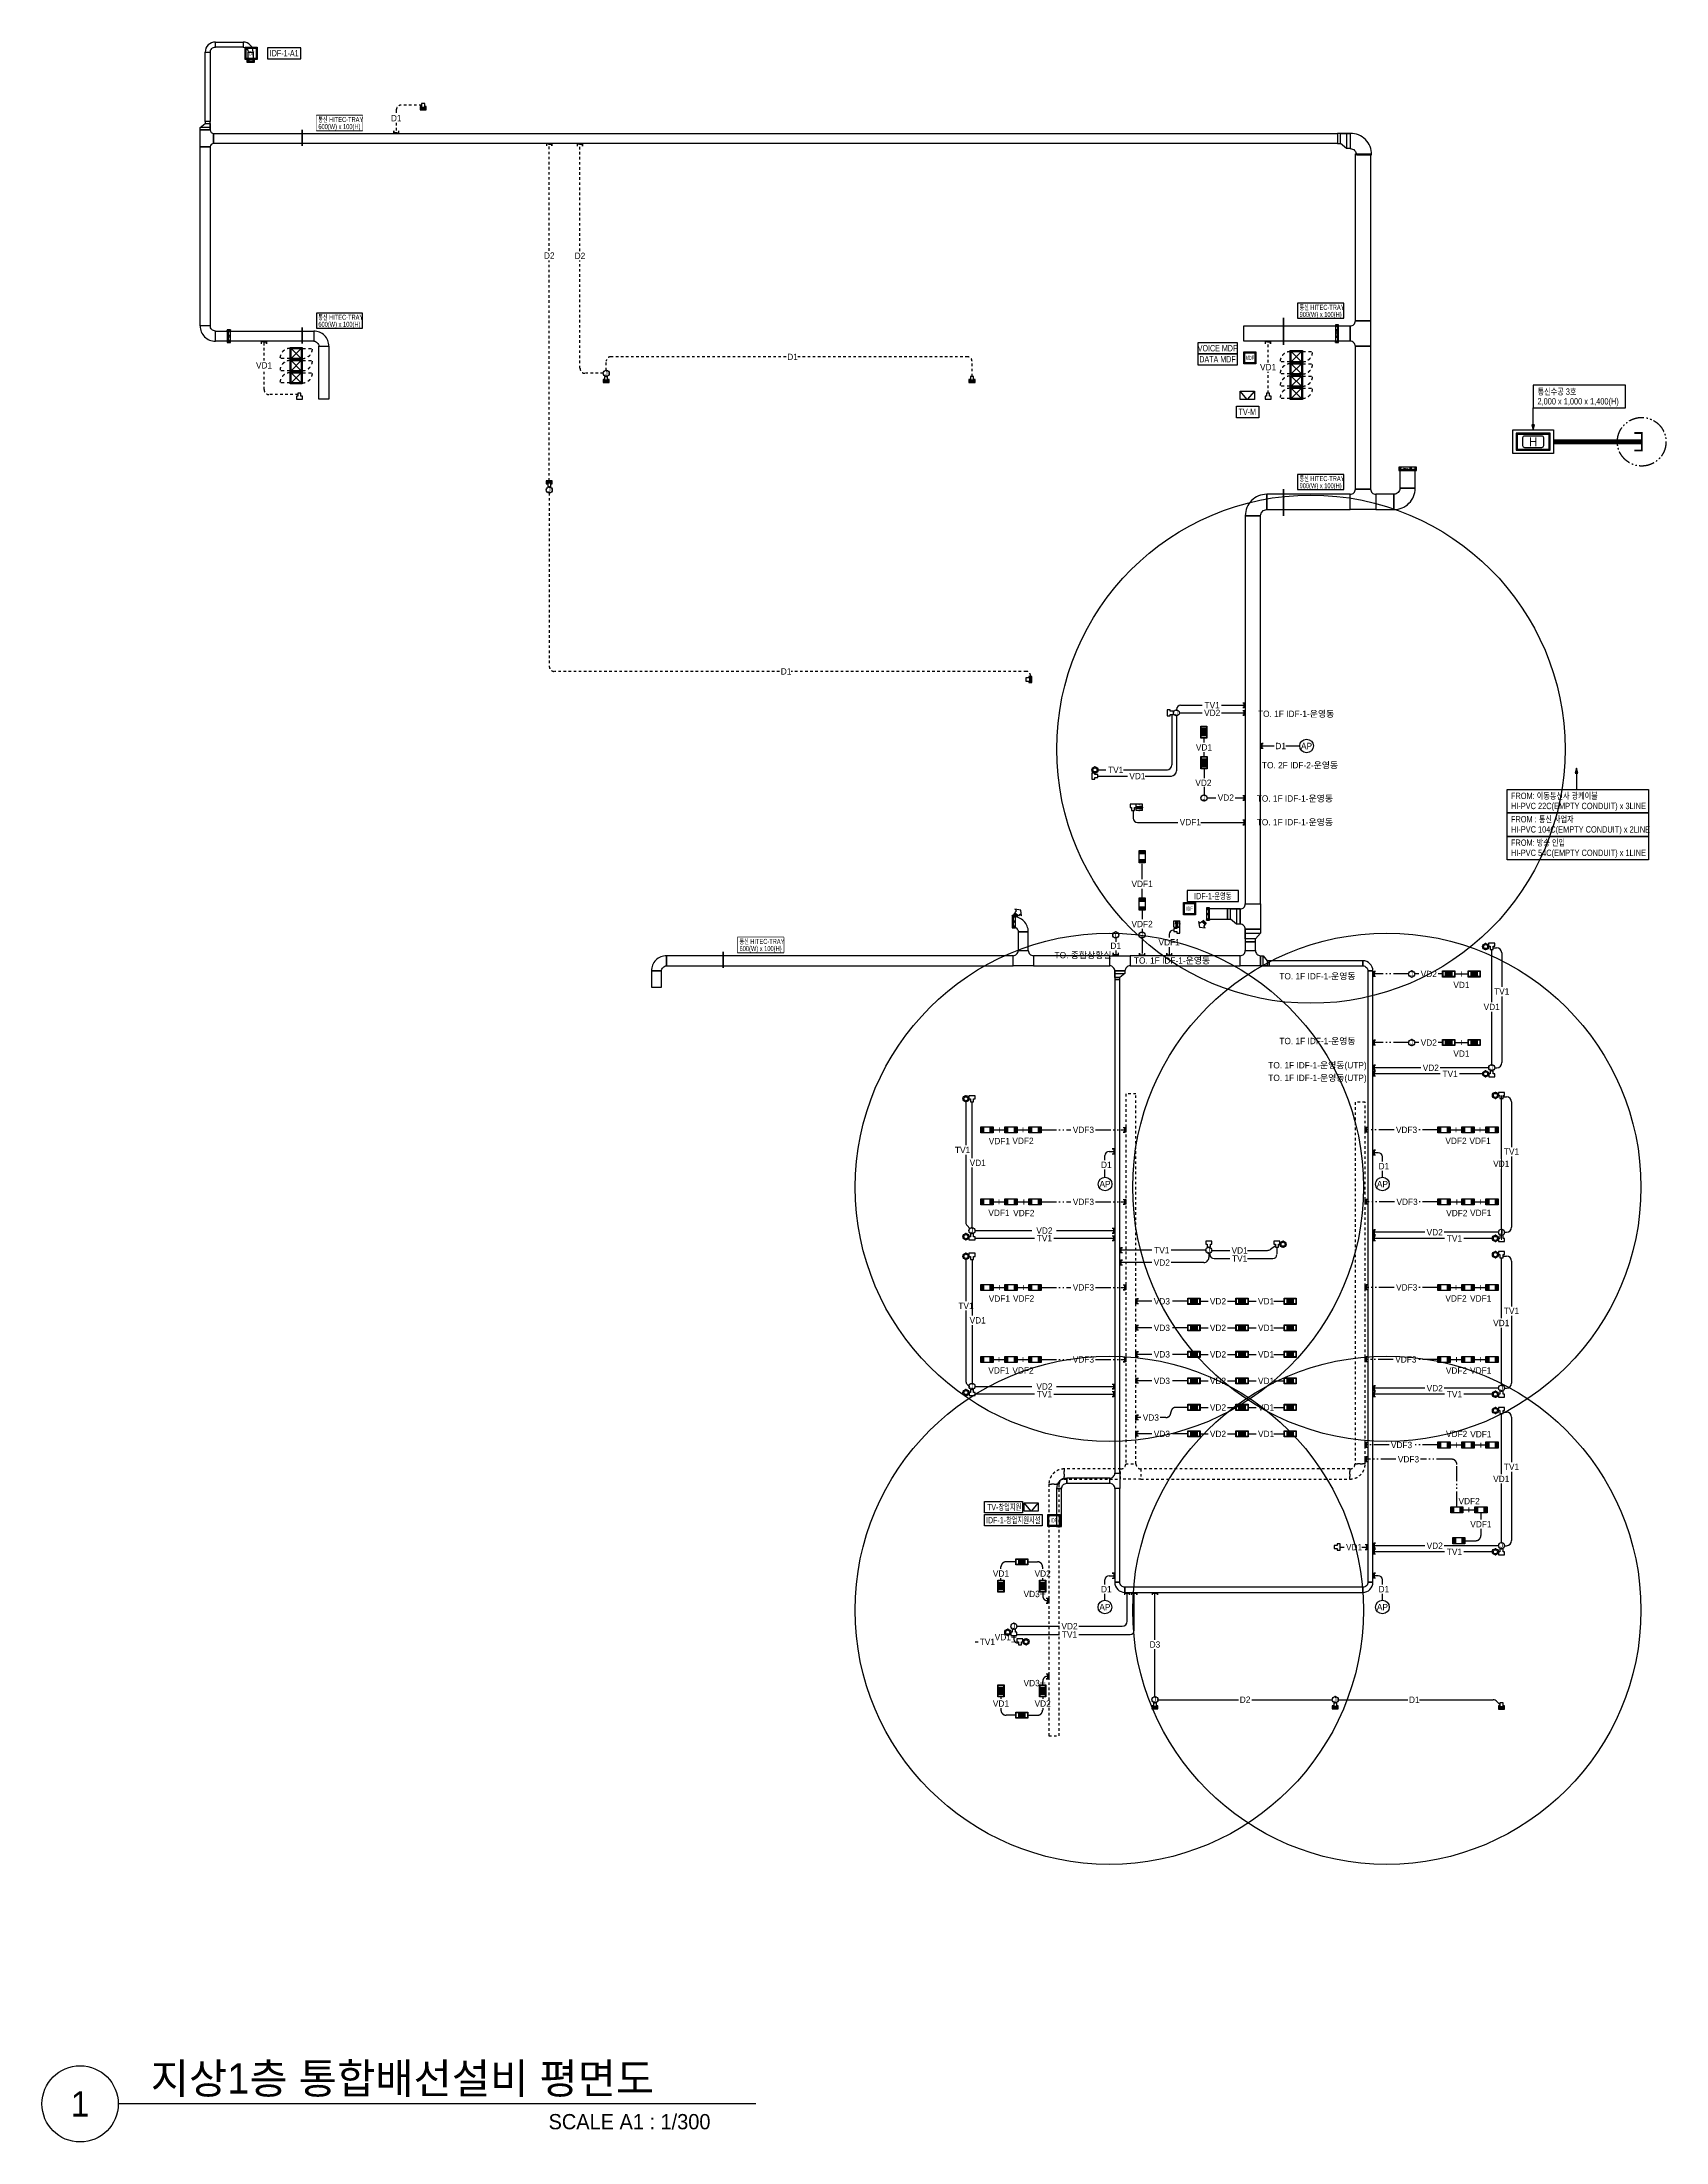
# Model space of a CAD drawing. Header units: millimetres. Extents: x 90978 to 501618, y -355196 to 882030.
# Drawn here: x 90978 to 186843, y -347550 to -223600 of the extents above; entities that cross this region are included whole.
import ezdxf
from ezdxf.enums import TextEntityAlignment as Align

# ---------------------------------------------------------------- set-up
doc = ezdxf.new("R2010")
doc.units = ezdxf.units.MM
doc.header["$LTSCALE"] = 150
doc.set_wipeout_variables(frame=1)
for name, pattern in [('D1', [3, 1, -1, 1]), ('D2', [6.5, 2.5, -1.5, 2.5]), ('E6', [10, 6, -1, 0.5, -1, 0.5, -1]), ('LD5', [11.5, 8.5, -1.5, 0, -1.5])]:
    doc.linetypes.add(name, pattern=pattern)
doc.layers.get('0').update_dxf_attribs({"lineweight": 0})
doc.layers.get('Defpoints').update_dxf_attribs({"color": 163})
for name, color, linetype in [('------07 System Box', 6, 'Continuous'), ('------09 Manhole', 3, 'Continuous'), ('------10 Telecommunication Terminal Board', 3, 'Continuous'), ('------11 Television Distribution Panel', 4, 'Continuous'), ('------13 Telecommunication Outlet', 3, 'Continuous'), ('------14 Television Outlet', 3, 'Continuous'), ('------15 Interphone', 6, 'Continuous'), ('------18 Handhole', 3, 'Continuous'), ('------19 Communication Etc', 3, 'Continuous'), ('-----20 General Symbol', 3, 'Continuous'), ('-----21 Embeded Wire in Ceiling or Wall', 4, 'Continuous'), ('-----22 Concealed Wire in Floor', 4, 'E6'), ('-----22 Embeded in Floor', 4, 'D2'), ('-----23 Concealed or Exposed Wire', 4, 'D1'), ('-----24 Embeded Wire in Underground', 4, 'LD5'), ('-----27 Communication Cable Tray', 2, 'Continuous'), ('-----27 Communication Cable Tray_Access Floor', 1, 'D1'), ('-----29 Indicator', 1, 'Continuous'), ('-----41 Drawing Title', 2, 'Continuous')]:
    doc.layers.add(name, color=color, linetype=linetype)
doc.styles.add('ELEC', font='')
doc.styles.get('ELEC').set_extended_font_data('Dotum')

msp = doc.modelspace()

# ---------------------------------------------------------------- texts
at = {"layer": '------10 Telecommunication Terminal Board', "style": 'ELEC', "width": 0.7}
for s, p in [('IDF-1-A1', (105275.67632, -224261.95334)), ('VOICE MDF', (160368.84265, -241675.03395)), ('DATA MDF', (160368.84265, -242325.03395)), ('IDF-1-운영동', (160092.82048, -274009.17493)), ('TV-창업지원', (147776.61375, -310077.8975)), ('IDF-1-창업지원시설', (148308.25564, -310847.20673))]:
    msp.add_text(s, height=375, dxfattribs=at).set_placement(p, align=Align.MIDDLE_CENTER)
for s, p in [('통신 HITEC-TRAY', (165214.25498, -239259.4627)), ('600(W) x 100(H)', (107292.51973, -240264.47708)), ('통신 HITEC-TRAY', (107292.51973, -239844.47708)), ('900(W) x 100(H)', (165214.25498, -239679.4627)), ('900(W) x 100(H)', (165214.25498, -249789.4627)), ('통신 HITEC-TRAY', (165214.25498, -249369.4627))]:
    msp.add_text(s, height=300, dxfattribs=at).set_placement(p, align=Align.MIDDLE_LEFT)
at = {"layer": '------11 Television Distribution Panel', "style": 'ELEC', "width": 0.7}
msp.add_text('TV-M', height=375, dxfattribs=at).set_placement((162129.1497, -245435.24025), align=Align.MIDDLE_CENTER)
at = {"layer": '------15 Interphone', "style": 'ELEC'}
for s, p in [('TO. 1F IDF-1-운영동', (165010.74631, -263252.63581)), ('TO. 2F IDF-2-운영동', (165241.30716, -266285.54799)), ('TO. 1F IDF-1-운영동', (164936.0209, -268250.217)), ('TO. 1F IDF-1-운영동', (164936.0209, -269652.27994)), ('TO. 종합상황실 ', (152502.79646, -277498.14871)), ('TO. 1F IDF-1-운영동', (157684.7846, -277812.67697)), ('TO. 1F IDF-1-운영동', (166269.46265, -278739.97086)), ('TO. 1F IDF-1-운영동', (166269.46265, -282565.06292)), ('TO. 1F IDF-1-운영동(UTP)', (166269.46265, -283996.02757)), ('TO. 1F IDF-1-운영동(UTP)', (166269.46265, -284740.77409))]:
    msp.add_text(s, height=375, dxfattribs=at).set_placement(p, align=Align.MIDDLE_CENTER)
at = {"layer": '-----21 Embeded Wire in Ceiling or Wall', "style": 'ELEC'}
for s, p in [('TV1', (160053.6996, -262744.58276)), ('VD2', (160053.6996, -263195.76616)), ('D1', (164097.70968, -265152.72812)), ('TV1', (154356.40799, -266567.31822)), ('VD1', (155640.01593, -266927.31748)), ('TV1', (177144.32613, -279635.72559)), ('VD1', (176554.86326, -280553.10531)), ('VD2', (172960.65839, -284143.10741)), ('TV1', (174099.44946, -284503.10741)), ('TV1', (145320.1958, -288997.58834)), ('VD1', (146214.61298, -289753.10491)), ('D1', (153805.74465, -289875.19448)), ('D1', (170190.34054, -289952.31894)), ('VD1', (177117.81278, -289809.97333)), ('TV1', (177723.7104, -289092.01621)), ('VD2', (150150.29119, -293754.98369)), ('VD2', (173190.2743, -293854.98369)), ('TV1', (150150.29119, -294203.14881)), ('TV1', (157080.66005, -294918.30244)), ('VD1', (161674.35417, -294923.10957)), ('TV1', (174354.16525, -294214.98369)), ('VD2', (157080.66005, -295643.01881)), ('TV1', (161674.35417, -295410.28081)), ('TV1', (145519.80054, -298195.66886)), ('TV1', (177723.7104, -298492.01621)), ('VD1', (146212.44759, -299052.42309)), ('VD1', (177117.81278, -299209.97333)), ('VD2', (150152.26159, -302954.98369)), ('TV1', (150154.53622, -303401.22933)), ('VD2', (173190.25514, -303057.60978)), ('TV1', (174354.16525, -303414.98369)), ('VD1', (177117.81278, -308409.97333)), ('TV1', (177723.7104, -307692.01621)), ('VD1', (168431.22867, -312433.08047)), ('VD2', (173190.2743, -312354.98369)), ('TV1', (174354.18441, -312712.35761)), ('D1', (153805.74465, -314919.34648)), ('D1', (170190.34054, -314919.34648)), ('VD2', (151631.68137, -317104.98305)), ('TV1', (146781.91298, -318032.01259)), ('VD1', (147696.68137, -317754.98305)), ('TV1', (151631.68137, -317598.99273)), ('D3', (156675.55572, -318186.90431)), ('D2', (161996.41651, -321443.10161)), ('D1', (171983.73018, -321449.04344))]:
    msp.add_text(s, height=375, dxfattribs=at).set_placement(p, align=Align.MIDDLE_CENTER)
at = {"layer": '-----22 Concealed Wire in Floor', "style": 'ELEC'}
for s, p in [('VD1', (159569.80352, -265233.08854)), ('VD2', (159535.38758, -267324.66708)), ('VD2', (160857.77361, -268196.8193)), ('VDF1', (158763.75339, -269643.3968, 0)), ('VDF1', (155916.68119, -273293.10615)), ('VDF2', (155916.68119, -275659.94245)), ('D1', (154360.19399, -276944.16707)), ('VDF1', (157513.49808, -276740.47309)), ('VD2', (172840.31628, -278608.09739)), ('VD1', (174766.81913, -279258.09739)), ('VD2', (172840.31628, -282658.0974)), ('VD1', (174766.81913, -283308.0974)), ('VDF1', (147493.7104, -288469.9723)), ('VDF2', (148886.81915, -288458.09947)), ('VDF3', (152453.90482, -287808.09947)), ('VDF3', (171526.8382, -287808.09739)), ('VDF2', (174446.81914, -288458.09739)), ('VDF1', (175866.81914, -288458.09739)), ('VDF1', (147466.81915, -292708.09787)), ('VDF3', (152453.90482, -292058.09787)), ('VDF3', (171559.70853, -292058.09787)), ('VDF2', (148933.7104, -292719.9707)), ('VDF2', (174493.71039, -292719.97022)), ('VDF1', (175903.71039, -292709.97022)), ('VDF3', (152453.90482, -297108.09947)), ('VDF3', (171535.05271, -297108.09739)), ('VDF1', (147493.7104, -297769.9723)), ('VDF2', (148923.7104, -297759.9723)), ('VD3', (157083.90482, -297929.3037)), ('VD2', (160396.81914, -297929.3037)), ('VD1', (163236.81914, -297929.3037)), ('VDF2', (174446.81914, -297758.09739)), ('VDF1', (175903.71039, -297759.97022)), ('VD3', (157083.90482, -299494.3037)), ('VD2', (160396.81914, -299494.3037)), ('VD1', (163236.81914, -299494.3037)), ('VDF3', (152453.90482, -301358.09739)), ('VD3', (157083.90482, -301059.3037)), ('VD2', (160396.81914, -301059.3037)), ('VD1', (163236.81914, -301059.3037)), ('VDF3', (171485.75949, -301358.09739)), ('VDF1', (147466.81915, -302008.09739)), ('VDF2', (148886.81915, -302008.09739)), ('VD3', (157083.90482, -302624.3037)), ('VD2', (160396.81914, -302624.3037)), ('VD1', (163236.81914, -302624.3037)), ('VDF2', (174473.71039, -302019.97022)), ('VDF1', (175903.71039, -302009.97022)), ('VD3', (156433.90482, -304789.3037)), ('VD2', (160396.81914, -304189.3037)), ('VD1', (163236.81914, -304189.3037)), ('VD3', (157083.90482, -305754.3037)), ('VD2', (160396.81914, -305754.3037)), ('VD1', (163236.81914, -305754.3037)), ('VDF2', (174483.71039, -305759.97022)), ('VDF1', (175913.71039, -305769.97022)), ('VDF3', (171231.06044, -306408.09739)), ('VDF3', (171641.06044, -307253.0987)), ('VDF2', (175221.51492, -309721.90426)), ('VDF1', (175916.81914, -311085.59845)), ('VD1', (147585.87109, -313996.51518)), ('VD2', (150047.76721, -313996.51518)), ('VD3', (149397.76721, -315204.38554)), ('VD3', (149397.76721, -320461.80923)), ('VD1', (147585.87109, -321669.67959)), ('VD2', (150047.76721, -321669.67959))]:
    msp.add_text(s, height=375, dxfattribs=at).set_placement(p, align=Align.MIDDLE_CENTER)
at = {"layer": '-----23 Concealed or Exposed Wire', "style": 'ELEC'}
for s, p in [('D1', (111887.81681, -228093.27895)), ('D2', (120921.93976, -236206.36617)), ('D2', (122735.96219, -236218.23771)), ('VD1', (104086.68125, -242686.86086)), ('D1', (135285.36673, -242184.55228)), ('VD1', (163355.32604, -242792.22418)), ('D1', (134899.90938, -260748.73701))]:
    msp.add_text(s, height=375, dxfattribs=at).set_placement(p, align=Align.MIDDLE_CENTER)
at = {"layer": '-----41 Drawing Title', "color": 2, "style": 'ELEC'}
msp.add_text('지상1층 통합배선설비 평면도', height=1800, dxfattribs=at).set_placement((97395.29521, -344700.00064))
at = {"layer": '-----41 Drawing Title', "color": 7, "style": 'ELEC'}
msp.add_text('1', height=1500, dxfattribs=at).set_placement((93228.14198, -345300.00064), align=Align.MIDDLE)
at = {"layer": '-----41 Drawing Title', "style": 'ELEC'}
msp.add_text('SCALE A1 : 1/300', height=900, dxfattribs=at).set_placement((130437.22511, -346800.00064), align=Align.RIGHT)

# ---------------------------------------------------------------- blocks, each defined once
blk = doc.blocks.new('B11')
h = blk.add_hatch(color=256)
h.dxf.hatch_style = 1
h.paths.add_polyline_path([(150, 150), (-150, 150), (-150, -150), (150, -150)])
at = {"linetype": 'Continuous'}
for points in [[(300, -150), (-300, -150), (-300, 150), (300, 150)], [(-150, 150), (150, 150), (150, -150), (-150, -150)]]:
    blk.add_lwpolyline(points, close=True, dxfattribs=at)
at = {"color": 1, "linetype": 'Continuous'}
for points in [[(-280, 130), (-170, 130), (-170, -130), (-280, -130)], [(170, 130), (280, 130), (280, -130), (170, -130)]]:
    blk.add_lwpolyline(points, close=True, dxfattribs=at)
blk = doc.blocks.new('G15')
blk.add_lwpolyline([(-300, 600), (300, 600), (300, 0), (-300, 0)], close=True)
at = {"color": 1}
blk.add_lwpolyline([(-250, 550), (250, 550), (250, 50), (-250, 50)], close=True, dxfattribs=at)
at = {"style": 'ELEC', "width": 0.6}
blk.add_text('MDF', height=200, dxfattribs=at).set_placement((0, 300), align=Align.MIDDLE)
blk = doc.blocks.new('G12')
blk.add_lwpolyline([(-300, 600), (300, 600), (300, 0), (-300, 0)], close=True)
at = {"color": 1}
blk.add_lwpolyline([(-250, 550), (250, 550), (250, 50), (-250, 50)], close=True, dxfattribs=at)
at = {"style": 'ELEC', "width": 0.6}
blk.add_text('IDF', height=200, dxfattribs=at).set_placement((0, 300), align=Align.MIDDLE)
blk = doc.blocks.new('HANDHOLE3')
blk.add_lwpolyline([(-1000, -500), (1000, -500), (1000, 500), (-1000, 500)], close=True)
at = {"color": 1}
blk.add_lwpolyline([(-937, -437), (937, -437), (937, 437), (-937, 437)], close=True, dxfattribs=at)
blk.add_lwpolyline([(-518, -332), (518, -332, 0.4142136), (624, -226), (624, 226, 0.4142136), (518, 332), (-518, 332, 0.4142136), (-624, 226), (-624, -226, 0.4142136)], format="xyb", close=True)
at = {"style": 'ELEC'}
blk.add_text('H', height=526, dxfattribs=at).set_placement((0, 0), align=Align.MIDDLE)
blk = doc.blocks.new('A$C5ca17799')
at = {"layer": '------18 Handhole', "elevation": 0}
blk.add_lwpolyline([(6600, 12450), (9000, 12450), (9000, 11050), (6600, 11050)], close=True, dxfattribs=at)
at = {"layer": '-----24 Embeded Wire in Underground', "linetype": 'E6', "const_width": 300, "elevation": 0}
blk.add_lwpolyline([(9000, 11750), (14204, 11750)], dxfattribs=at)
at = {"layer": '-----24 Embeded Wire in Underground', "const_width": 100, "elevation": 0}
blk.add_lwpolyline([(13774, 11234), (14204, 11234), (14204, 12266), (13774, 12266)], dxfattribs=at)
at = {"layer": '-----29 Indicator', "color": 1, "linetype": 'E6'}
blk.add_circle((14204, 11750), 1435, dxfattribs=at)
at = {"layer": '------18 Handhole'}
blk.add_blockref('HANDHOLE3', (7800, 11750), dxfattribs=at)
blk = doc.blocks.new('A$C533477cd')
at = {"layer": '-----27 Communication Cable Tray', "color": 1, "elevation": 0}
blk.add_lwpolyline([(200, -2581), (0, -2581), (0, -3731), (200, -3731), (200, -2581)], dxfattribs=at)
at = {"layer": '-----27 Communication Cable Tray', "color": 1, "linetype": 'D1', "elevation": 0}
for points in [[(200, -2581), (0, -3731)], [(200, -3731), (0, -2581)]]:
    blk.add_lwpolyline(points, dxfattribs=at)
at = {"layer": '-----27 Communication Cable Tray', "elevation": 0}
for points in [[(50, -2631), (0, -2631), (0, -3681), (50, -3681), (50, -2631)], [(150, -2706), (150, -2656), (50, -2656), (50, -3656), (150, -3656), (150, -3606)]]:
    blk.add_lwpolyline(points, dxfattribs=at)
blk = doc.blocks.new('H12')
blk.add_circle((0, 150), 150)
for p in [(-150, 150), (0, 300), (0, 0), (150, 150)]:
    blk.add_point(p)
at = {"style": 'ELEC'}
blk.add_text('t', height=214, dxfattribs=at).set_placement((0, 150), align=Align.MIDDLE)
blk = doc.blocks.new('O03')
at = {"linetype": 'Continuous'}
for p, q in [((-101, 101), (101, -101)), ((-74, 127), (127, -74)), ((-48, 154), (154, -48)), ((-27, 366), (69, 270)), ((-27, 366), (321, 321)), ((69, 270), (-21, 180)), ((-21, 180), (180, -21)), ((270, 69), (180, -21)), ((270, 69), (366, -27)), ((321, 321), (366, -27))]:
    blk.add_line(p, q, dxfattribs=at)
blk = doc.blocks.new('G02')
blk.add_lwpolyline([(150, 150), (75, 150), (75, 300), (-75, 300), (-75, 150), (-150, 150), (-150, 0), (150, 0)], close=True)
blk = doc.blocks.new('G01')
blk.add_hatch(color=256).paths.add_polyline_path([(150, 150), (75, 150), (-75, 150), (-150, 150), (-150, 0), (150, 0)])
blk.add_blockref('G02', (0, 0))
blk = doc.blocks.new('O04')
blk.add_circle((0, 0), 150)
for p in [(-150, 0), (0, 150), (150, 0), (0, -150)]:
    blk.add_point(p)
at = {"style": 'ELEC'}
blk.add_text('J', height=214, dxfattribs=at).set_placement((0, 0), align=Align.MIDDLE)
blk = doc.blocks.new('O08')
blk.add_hatch(color=256).paths.add_polyline_path([(120, 51), (-120, 51), (-120, 0), (120, 0)])
blk.add_lwpolyline([(120, 127.5), (120, 0), (-120, 0), (-120, 127.5), (-120, 51), (120, 51)])
blk = doc.blocks.new('A06')
at = {"color": 1}
for p, q in [((-250, 250), (250, -250)), ((250, 250), (-250, -250))]:
    blk.add_line(p, q, dxfattribs=at)
at = {"color": 1, "linetype": 'D1'}
for p, q in [((300, 250), (800, 250)), ((-300, -250), (-800, -250))]:
    blk.add_line(p, q, dxfattribs=at)
blk.add_lwpolyline([(-300, 300), (300, 300), (300, -300), (-300, -300)], close=True)
at = {"color": 1}
blk.add_lwpolyline([(-250, 250), (250, 250), (250, -250), (-250, -250)], close=True, dxfattribs=at)
at = {"color": 1, "linetype": 'D1'}
for centre, start, end in [((-300, -250), 90, 180), ((300, 250), 270, 0)]:
    blk.add_arc(centre, 500, start, end, dxfattribs=at)
blk = doc.blocks.new('A$C69d3834d')
at = {"layer": '------19 Communication Etc', "color": 3}
blk.add_circle((404, 404), 404, dxfattribs=at)
at = {"layer": 'Defpoints'}
blk.add_circle((663, 215), 15000, dxfattribs=at)
at = {"layer": '------19 Communication Etc', "style": 'ELEC'}
blk.add_text('AP', height=375, dxfattribs=at).set_placement((404, 404, 0), align=Align.MIDDLE_CENTER)
blk = doc.blocks.new('C02-1')
at = {"layer": '------14 Television Outlet', "color": 3, "linetype": 'Continuous'}
for radius in [150, 100]:
    blk.add_circle((0, 150), radius, dxfattribs=at)
at = {"layer": '------14 Television Outlet', "color": 3}
for p in [(-150, 150), (0, 300), (0, 0), (150, 150)]:
    blk.add_point(p, dxfattribs=at)
blk = doc.blocks.new('TV-BOX')
at = {"layer": '------11 Television Distribution Panel', "color": 3}
for p, q in [((0, 0), (-200, 238)), ((200, 238), (0, 0))]:
    blk.add_line(p, q, dxfattribs=at)
blk.add_lwpolyline([(-200, 0), (-200, 238), (200, 238), (200, 0)], close=True, dxfattribs=at)
blk = doc.blocks.new('광포트_1')
at = {"ltscale": 0.7}
h = blk.add_hatch(color=254, dxfattribs=at)
h.dxf.hatch_style = 1
h.paths.add_polyline_path([(44, 285), (-44, 285), (-44, 159), (44, 159)])
h.paths.add_polyline_path([(44, 141), (-44, 141), (-44, 15), (44, 15)])
at = {"linetype": 'Continuous'}
for p, q in [((-150, 300), (150, 300)), ((-150, 0), (-150, 300)), ((-150, 0), (150, 0)), ((150, 0), (150, 300))]:
    blk.add_line(p, q, dxfattribs=at)
for points in [[(-44, 159), (-44, 285), (44, 285), (44, 159)], [(-44, 141), (-44, 15), (44, 15), (44, 141)]]:
    blk.add_lwpolyline(points, close=True, dxfattribs=at)
for p in [(-150, 150), (0, 285), (0, 0), (150, 150)]:
    blk.add_point(p, dxfattribs=at)
blk = doc.blocks.new('A$C2c78cba1')
at = {"layer": '------07 System Box'}
h = blk.add_hatch(color=256, dxfattribs=at)
h.dxf.hatch_style = 1
h.paths.add_polyline_path([(367, 790), (56, 790), (56, 56), (367, 56)])
h = blk.add_hatch(color=256, dxfattribs=at)
h.dxf.hatch_style = 1
h.paths.add_polyline_path([(1637, 790), (1327, 790), (1327, 56), (1637, 56)])
at = {"layer": '------07 System Box', "linetype": 'Continuous'}
for points in [[(1694, 0), (0, 0), (0, 847), (1694, 847)], [(423, 847), (1270, 847), (1270, 0), (423, 0)]]:
    blk.add_lwpolyline(points, close=True, dxfattribs=at)
at = {"layer": '------07 System Box', "color": 1, "linetype": 'Continuous'}
for points in [[(56, 790), (367, 790), (367, 56), (56, 56)], [(1327, 790), (1637, 790), (1637, 56), (1327, 56)]]:
    blk.add_lwpolyline(points, close=True, dxfattribs=at)

# ---------------------------------------------------------------- linework, layer by layer
at = {"layer": '------09 Manhole', "color": 1, "elevation": 0}
for points in [[(179003.57052, -246494.98305), (179078.57052, -246194.98305), (178928.57052, -246194.98305), (179003.57052, -246494.98305), (179003.57052, -245191.996)], [(181557.64276, -266455.48233), (181482.64276, -266755.48233), (181632.64276, -266755.48233), (181557.64276, -266455.48233), (181557.64276, -267758.46938)]]:
    msp.add_lwpolyline(points, dxfattribs=at)
at = {"layer": '------10 Telecommunication Terminal Board', "color": 1, "elevation": 0}
for points in [[(104295.71702, -224586.95334), (106255.63561, -224586.95334), (106255.63561, -223936.95334), (104295.71702, -223936.95334)], [(107172.56043, -228819.47708), (109902.47902, -228819.47708), (109902.47902, -227939.47708), (107172.56043, -227939.47708)], [(165094.29568, -239904.4627), (167824.21427, -239904.4627), (167824.21427, -239024.4627), (165094.29568, -239024.4627)], [(107172.56043, -240489.47708), (109902.47902, -240489.47708), (109902.47902, -239609.47708), (107172.56043, -239609.47708)], [(159198.04868, -242000.03395), (161539.63661, -242000.03395), (161539.63661, -241350.03395), (159198.04868, -241350.03395)], [(159198.04868, -242650.03395), (161539.63661, -242650.03395), (161539.63661, -242000.03395), (159198.04868, -242000.03395)], [(165094.29568, -250014.4627), (167824.21427, -250014.4627), (167824.21427, -249134.4627), (165094.29568, -249134.4627)], [(158575.50508, -274334.17493), (161610.13587, -274334.17493), (161610.13587, -273684.17493), (158575.50508, -273684.17493)], [(132034.29454, -277333.04435), (134764.21312, -277333.04435), (134764.21312, -276453.04435), (132034.29454, -276453.04435)]]:
    msp.add_lwpolyline(points, close=True, dxfattribs=at)
at = {"layer": '------10 Telecommunication Terminal Board', "color": 1}
for points in [[(162804.54167, -245776.14181), (161498.01919, -245776.14181), (161498.01919, -245094.33869), (162804.54167, -245094.33869)], [(148852.29176, -310418.79906), (146605.56409, -310418.79906), (146605.56409, -309736.99594), (148852.29176, -309736.99594)], [(150010.94719, -311188.1083), (146605.56409, -311188.1083), (146605.56409, -310506.30517), (150010.94719, -310506.30517)]]:
    msp.add_lwpolyline(points, close=True, dxfattribs=at)
at = {"layer": '-----21 Embeded Wire in Ceiling or Wall'}
for p, q in [((158193.57131, -262744.58276), (159470.58003, -262744.58276)), ((160609.31816, -262744.58276), (161949.52724, -262744.58276)), ((157670.01051, -263285.76616), (157670.01051, -266267.31822)), ((157943.57131, -263015.76616), (157943.57131, -262994.58276)), ((157943.57131, -263375.76616), (157943.57131, -266627.31748)), ((158123.57131, -263195.76616), (159470.58003, -263195.76616)), ((160609.31816, -263195.76616), (161949.52724, -263195.76616)), ((162976.18545, -265152.72812), (163712.0121, -265152.72812)), ((164401.97139, -265152.72812), (165219.23392, -265152.72812)), ((153313.57131, -266567.31822), (153773.28842, -266567.31822)), ((153313.57131, -266927.31748), (155056.89637, -266927.31748)), ((154817.38611, -266567.31822), (157413.578, -266567.31822)), ((156100.99406, -266927.31748), (157643.57131, -266927.31748)), ((159572.927, -266493.06686), (159572.927, -267043.30225)), ((159572.927, -267553.24048), (159572.927, -268016.5543)), ((155386.69701, -268954.98369), (155386.69701, -269411.73714)), ((159752.927, -268215.15964), (160274.65404, -268215.15964)), ((161413.39217, -268215.15964), (162010.72724, -268215.15964)), ((155636.69701, -269661.73714), (158024.42622, -269661.73714)), ((159380.93911, -269661.73714), (162010.72724, -269661.73714)), ((157513.49808, -276268.4592), (157513.49808, -276459.10827)), ((157793.57136, -276018.4592), (157763.49808, -276018.4592)), ((157513.49808, -277022.37149), (157513.49808, -277531.15402)), ((176554.80747, -280271.74048), (176554.18704, -277154.98369)), ((176654.25658, -277064.98369), (176844.32613, -277064.98369)), ((177144.32613, -277364.98369), (177144.32613, -279371.66264)), ((177144.32613, -279934.92587), (177152.61294, -283843.10741)), ((176555.53949, -283963.10741), (176554.91917, -280835.00371)), ((172377.53882, -284143.10741), (169545.77728, -284143.10741)), ((173516.32989, -284503.10741), (169606.97728, -284503.10741)), ((176375.53949, -284143.10741), (173516.27695, -284143.10741)), ((176015.53949, -284503.10741), (174655.06802, -284503.10741)), ((176742.47385, -284143.10741), (176852.61294, -284143.10741)), ((145515.55551, -286154.98369), (145515.55551, -288716.22351)), ((145875.55551, -286154.98369), (145875.55551, -289471.74008)), ((177117.81278, -285954.98369), (177117.81278, -289528.6085)), ((177233.64086, -285864.98369), (177423.7104, -285864.98369)), ((177723.7104, -286164.98369), (177723.7104, -288827.95325)), ((145515.55551, -289279.48674), (145515.55551, -293286.50642)), ((145875.55551, -290035.00331), (145875.55551, -293574.98369)), ((153719.58164, -289593.82965), (153719.58164, -289332.42582)), ((153969.58164, -289082.42582), (154305.75163, -289082.42582)), ((169854.17753, -289159.55028), (169545.77728, -289159.55028)), ((170104.17753, -289670.95411), (170104.17753, -289409.55028)), ((177723.7104, -289391.21648), (177731.99721, -293554.4477)), ((153719.58164, -290602.79144), (153719.58164, -290157.09288)), ((170104.17753, -290602.67278), (170104.17753, -290234.21734)), ((177133.57131, -293674.98369), (177133.57131, -290114.98892)), ((146055.55551, -293754.98369), (149410.96402, -293754.98369)), ((150862.11735, -293754.98369), (154245.02687, -293754.98369)), ((146055.55551, -294194.97215), (149567.17162, -294194.97215)), ((150705.90975, -294203.14881), (154245.02687, -294203.14881)), ((156497.54048, -294918.28336), (154606.15819, -294918.22149)), ((159675.23368, -294918.38732), (157636.27861, -294918.32062)), ((160035.17173, -294923.10957), (161091.23461, -294923.10957)), ((162135.3323, -294923.10957), (163313.53662, -294923.10957)), ((163787.18799, -294653.11213), (163488.09493, -294867.09604)), ((173771.04569, -294214.98369), (169606.95812, -294214.98369)), ((172607.15473, -293854.98369), (169606.97728, -293854.98369)), ((176953.57131, -293854.98369), (173745.89286, -293854.98369)), ((176593.57131, -294214.98369), (174909.78381, -294214.98369)), ((177321.85812, -293854.4477), (177431.99721, -293854.4477)), ((145519.80054, -295454.98059), (145519.80054, -297914.30403)), ((145878.74271, -295454.98369), (145879.23041, -298771.05826)), ((156497.54048, -295642.99973), (154606.15819, -295642.93786)), ((159555.16191, -295643.09976), (157636.27861, -295643.03698)), ((159855.17173, -295103.10957), (159855.17173, -295343.09976)), ((159923.19074, -295089.76315), (159923.19074, -295160.28081)), ((160173.19074, -295410.28081), (161091.23461, -295410.28081)), ((162135.3323, -295410.28081), (163627.18798, -295410.28081)), ((177117.81278, -295354.98369), (177117.81278, -298928.6085)), ((177233.64086, -295264.98369), (177423.7104, -295264.98369)), ((177723.7104, -295564.98369), (177723.7104, -298227.95325)), ((145519.80054, -298477.56726), (145519.80054, -302665.67275)), ((145879.31292, -299334.32149), (145879.80054, -302774.98369)), ((177117.81278, -299491.87173), (177117.81278, -302875.67483)), ((177723.7104, -298791.21648), (177723.7104, -302754.98369)), ((146059.80054, -302954.98369), (149412.93442, -302954.98369)), ((146059.80054, -303393.05267), (149571.41666, -303393.05267)), ((150710.15478, -303401.22933), (154249.27191, -303401.22933)), ((150864.08775, -302954.98369), (154244.72263, -302954.98369)), ((172607.13557, -303057.60978), (169606.95812, -303057.60978)), ((173771.04569, -303414.98369), (169606.95812, -303414.98369)), ((176953.55215, -303057.60978), (173745.8737, -303057.60978)), ((176593.57131, -303414.98369), (174909.78381, -303414.98369)), ((176953.57131, -303512.35761), (176953.55215, -303512.35761)), ((177313.57131, -303054.98369), (177423.7104, -303054.98369)), ((177117.81278, -304554.98369), (177117.81278, -308128.6085)), ((177233.64086, -304464.98369), (177423.7104, -304464.98369)), ((177723.7104, -304764.98369), (177723.7104, -307427.95325)), ((177723.7104, -307991.21648), (177723.7104, -312054.98369)), ((177117.81278, -308691.87173), (177117.81278, -312156.37835)), ((167616.68005, -312433.08047), (167848.1091, -312433.08047)), ((168892.20679, -312433.08047), (169245.77728, -312433.08047)), ((172607.15473, -312354.98369), (169606.97728, -312354.98369)), ((173771.06484, -312712.35761), (169606.97728, -312712.35761)), ((176953.57131, -312354.98369), (173745.89286, -312354.98369)), ((176593.59047, -312712.35761), (174909.80297, -312712.35761)), ((176953.57131, -312712.35761), (176953.55215, -312712.35761)), ((177313.57131, -312354.98369), (177423.7104, -312354.98369)), ((153719.58164, -314637.98165), (153719.58164, -314376.57782)), ((153969.58164, -314126.57782), (154305.75163, -314126.57782)), ((169854.17753, -314126.57782), (169545.77728, -314126.57782)), ((170104.17753, -314637.98165), (170104.17753, -314376.57782)), ((153719.58164, -315569.70031), (153719.58164, -315201.24488)), ((155036.68137, -316804.98305), (155036.68137, -315110.70732)), ((155456.43897, -317348.99273), (155456.43897, -315110.70732)), ((156675.55572, -317905.53948), (156675.55572, -315110.70732)), ((170104.17753, -315569.70031), (170104.17753, -315201.24488)), ((148526.68137, -317104.98305), (151048.5618, -317104.98305)), ((152187.29993, -317104.98305), (154736.68137, -317104.98305)), ((148346.68137, -317644.98305), (148346.68137, -317864.98305)), ((148526.68137, -317598.99273), (151048.5618, -317598.99273)), ((148616.68137, -318114.98305), (148596.68137, -318114.98305)), ((152187.29993, -317598.99273), (155206.43897, -317598.99273)), ((156675.55572, -321263.10129), (156675.55572, -318468.80271)), ((156855.55572, -321443.10129), (161610.71892, -321443.10159)), ((162395.31865, -321443.10164), (167137.2773, -321443.10193)), ((167497.2773, -321443.10193), (171598.0326, -321448.53266)), ((172287.99189, -321449.44638), (176650.18306, -321454.98495)), ((177043.57177, -321724.98369), (176862.82547, -321543.36452))]:
    msp.add_line(p, q, dxfattribs=at)
for centre, radius, start, end in [((158193.57131, -262994.58276), 250, 90, 180), ((157370.01051, -266267.31822), 300, 270, 0), ((157643.57131, -266627.31748), 300, 270, 0), ((155636.69701, -269411.73714, 0), 250, 180, 270), ((157763.49808, -276268.4592, 0), 250, 90, 180), ((176844.32613, -277364.98369), 300, 0, 90), ((176852.61294, -283843.10741), 300, 270, 0), ((177423.7104, -286164.98369), 300, 0, 90), ((153969.58164, -289332.42582), 250, 90, 180), ((169854.17753, -289409.55028), 250, 0, 90), ((145765.55551, -293286.50642), 250, 179.9999999917, 225), ((177431.99721, -293554.4477), 300, 270, 0), ((163313.53662, -294623.10957), 300, 270, 305.5815438628), ((159555.17173, -295343.09976), 300, 269.9981256317, 0), ((160173.19074, -295160.28081), 250, 180, 270), ((163627.18798, -295160.28081), 250, 270, 0), ((177423.7104, -295564.98369), 300, 0, 90), ((145769.80054, -302665.67275), 250, 179.9999999917, 225), ((177423.7104, -302754.98369), 300, 270, 0), ((177423.7104, -304764.98369), 300, 0, 90), ((177423.7104, -312054.98369), 300, 270, 0), ((153969.58164, -314376.57782), 250, 90, 180), ((169854.17753, -314376.57782), 250, 0, 90), ((154736.68137, -316804.98305), 300, 270, 0), ((148596.68137, -317864.98305), 250, 180, 270), ((155206.43897, -317348.99273), 250, 270, 0), ((176650.18306, -321754.98495), 300, 44.8619850616, 90)]:
    msp.add_arc(centre, radius, start, end, dxfattribs=at)
at = {"layer": '-----22 Concealed Wire in Floor'}
for p, q in [((159572.927, -264951.72371), (159572.927, -264693.11022)), ((159572.927, -265773.06686), (159572.927, -265514.98694)), ((155916.68119, -273011.74132), (155916.68119, -272043.10641)), ((155916.68119, -274123.10641), (155916.68119, -273575.00455)), ((155916.68119, -274843.10641), (155916.68119, -275378.57762)), ((155916.68119, -275941.84085), (155916.68119, -276134.98305)), ((154360.19399, -276483.10577), (154360.19399, -276719.98369)), ((154360.19399, -277226.06547), (154360.19399, -277519.27736)), ((155916.68119, -276494.98305), (155916.68119, -277531.15465)), ((171651.75374, -278608.09739), (169549.80178, -278608.09739)), ((172257.19672, -278608.09739), (172011.75374, -278608.09739)), ((173656.81913, -278608.09739), (173395.93484, -278608.09739)), ((174376.81913, -278608.09739), (175156.81913, -278608.09739)), ((171651.75374, -282658.0974), (169549.80178, -282658.0974)), ((172257.19672, -282658.0974), (172011.75374, -282658.0974)), ((173656.81913, -282658.0974), (173395.93484, -282658.0974)), ((174376.81913, -282658.0974), (175156.81913, -282658.0974)), ((147116.81915, -287808.09947), (147816.81915, -287808.09947)), ((148536.81915, -287808.09947), (149236.81915, -287808.09947)), ((149956.81915, -287808.09947), (151714.57766, -287808.09947)), ((153164.71334, -287808.09947), (154950.99049, -287808.09947)), ((170787.51103, -287808.09739), (169085.30174, -287808.09739)), ((173376.81914, -287808.09739), (172237.64672, -287808.09739)), ((174096.81914, -287808.09739), (174796.81914, -287808.09739)), ((175516.81914, -287808.09739), (176216.81914, -287808.09739)), ((147116.81915, -292058.09787), (147816.81915, -292058.09787)), ((148536.81915, -292058.09787), (149236.81915, -292058.09787)), ((149956.81915, -292058.09787), (151714.57766, -292058.09787)), ((153164.71334, -292058.09787), (154950.99049, -292058.09787)), ((170820.38136, -292058.09787), (169085.30174, -292058.09787)), ((173376.81914, -292058.09787), (172270.51705, -292058.09787)), ((174096.81914, -292058.09787), (174796.81914, -292058.09787)), ((175516.81914, -292058.09787), (176216.81914, -292058.09787)), ((147116.81915, -297108.09947), (147816.81915, -297108.09947)), ((148536.81915, -297108.09947), (149236.81915, -297108.09947)), ((149956.81915, -297108.09947), (151714.57766, -297108.09947)), ((153164.71334, -297108.09947), (154950.99049, -297108.09947)), ((170795.72555, -297108.09739), (169085.30174, -297108.09739)), ((173376.81914, -297108.09739), (172245.86123, -297108.09739)), ((174096.81914, -297108.09739), (174796.81914, -297108.09739)), ((175516.81914, -297108.09739), (176216.81914, -297108.09739)), ((156500.78525, -297929.3037), (155550.99049, -297929.3037)), ((158616.81914, -297929.3037), (157638.50574, -297929.3037)), ((159336.81914, -297929.3037), (159813.69957, -297929.3037)), ((160952.4377, -297929.3037), (161456.81914, -297929.3037)), ((162176.81914, -297929.3037), (162653.69957, -297929.3037)), ((163697.79726, -297929.3037), (164296.81914, -297929.3037)), ((156500.78525, -299494.3037), (155550.99049, -299494.3037)), ((158616.81914, -299494.3037), (157638.50574, -299494.3037)), ((159336.81914, -299494.3037), (159813.69957, -299494.3037)), ((160952.4377, -299494.3037), (161456.81914, -299494.3037)), ((162176.81914, -299494.3037), (162653.69957, -299494.3037)), ((163697.79726, -299494.3037), (164296.81914, -299494.3037)), ((156500.78525, -301059.3037), (155550.99049, -301059.3037)), ((158616.81914, -301059.3037), (157638.50574, -301059.3037)), ((159336.81914, -301059.3037), (159813.69957, -301059.3037)), ((160952.4377, -301059.3037), (161456.81914, -301059.3037)), ((162176.81914, -301059.3037), (162653.69957, -301059.3037)), ((163697.79726, -301059.3037), (164296.81914, -301059.3037)), ((147116.81915, -301358.09739), (147816.81915, -301358.09739)), ((148536.81915, -301358.09739), (149236.81915, -301358.09739)), ((149956.81915, -301358.09739), (151714.57766, -301358.09739)), ((153164.71334, -301358.09739), (154950.99049, -301358.09739)), ((170746.43232, -301358.09739), (169085.30174, -301358.09739)), ((173376.81914, -301358.09739), (172196.56801, -301358.09739)), ((174096.81914, -301358.09739), (174796.81914, -301358.09739)), ((175516.81914, -301358.09739), (176216.81914, -301358.09739)), ((156500.78525, -302624.3037), (155550.99049, -302624.3037)), ((158616.81914, -302624.3037), (157638.50574, -302624.3037)), ((159336.81914, -302624.3037), (159813.69957, -302624.3037)), ((160952.4377, -302624.3037), (161456.81914, -302624.3037)), ((162176.81914, -302624.3037), (162653.69957, -302624.3037)), ((163697.79726, -302624.3037), (164296.81914, -302624.3037)), ((155850.78525, -304789.3037), (155550.99049, -304789.3037)), ((157316.81914, -304789.3037), (156988.50574, -304789.3037)), ((158616.81914, -304189.3037), (157916.81914, -304189.3037)), ((159336.81914, -304189.3037), (159813.69957, -304189.3037)), ((160952.4377, -304189.3037), (161456.81914, -304189.3037)), ((162176.81914, -304189.3037), (162653.69957, -304189.3037)), ((163697.79726, -304189.3037), (164296.81914, -304189.3037)), ((156500.78525, -305754.3037), (155550.99049, -305754.3037)), ((158616.81914, -305754.3037), (157638.50574, -305754.3037)), ((159336.81914, -305754.3037), (159813.69957, -305754.3037)), ((160952.4377, -305754.3037), (161456.81914, -305754.3037)), ((162176.81914, -305754.3037), (162653.69957, -305754.3037)), ((163697.79726, -305754.3037), (164296.81914, -305754.3037)), ((170491.73327, -306408.09739), (169085.30174, -306408.09739)), ((170901.73327, -307253.0987), (169085.30174, -307253.0987)), ((173376.81914, -306408.09739), (171941.86896, -306408.09739)), ((174196.81914, -307253.0987), (172351.86896, -307253.0987)), ((174096.81914, -306408.09739), (174796.81914, -306408.09739)), ((175516.81914, -306408.09739), (176216.81914, -306408.09739)), ((174496.81914, -310053.0987), (174496.81914, -307553.0987)), ((174856.81914, -310233.0987), (175556.81914, -310233.0987)), ((175916.81914, -310413.0987), (175916.81914, -310804.23362)), ((174976.81825, -312058.09819), (175616.81914, -312058.09819)), ((175916.81914, -311367.49685), (175916.81914, -311758.09819)), ((148456.81915, -313308.64482), (147885.87109, -313308.64482)), ((149176.81915, -313308.64482), (149747.76721, -313308.64482)), ((147585.87109, -313715.15035), (147585.87109, -313608.64482)), ((147585.87109, -314384.38554), (147585.87109, -314278.41358)), ((150047.76721, -313715.15035), (150047.76721, -313608.64482)), ((150047.76721, -314384.38554), (150047.76721, -314278.41358)), ((150047.76721, -315104.38554), (150047.76721, -315304.38554)), ((150347.76721, -315604.38554), (150416.67925, -315604.38554)), ((150047.76721, -320561.80923), (150047.76721, -320361.80923)), ((150347.76721, -320061.80923), (150416.67925, -320061.80923)), ((147585.87109, -321281.80923), (147585.87109, -321388.31476)), ((147585.87109, -321951.57799), (147585.87109, -322057.54995)), ((150047.76721, -321281.80923), (150047.76721, -321388.31476)), ((150047.76721, -321951.57799), (150047.76721, -322057.54995)), ((148456.81915, -322357.54995), (147885.87109, -322357.54995)), ((149176.81915, -322357.54995), (149747.76721, -322357.54995))]:
    msp.add_line(p, q, dxfattribs=at)
for centre, start, end in [((157316.81914, -304489.3037), 270, 0), ((157916.81914, -304489.3037), 90, 180), ((174196.81914, -307553.0987), 0, 90), ((175616.81914, -311758.09819), 270, 0), ((147885.87109, -313608.64482), 90, 180), ((149747.76721, -313608.64482), 0, 90), ((150347.76721, -315304.38554), 180, 270), ((150347.76721, -320361.80923), 90, 180), ((147885.87109, -322057.54995), 180, 270), ((149747.76721, -322057.54995), 270, 0)]:
    msp.add_arc(centre, 300, start, end, dxfattribs=at)
at = {"layer": '-----22 Embeded in Floor'}
for p, q in [((145750.76204, -293625.26634), (145588.77881, -293463.28311)), ((163877.18798, -294743.11214), (163877.18798, -295160.28081)), ((145699.80054, -302949.22614), (145593.02385, -302842.44945))]:
    msp.add_line(p, q, dxfattribs=at)
at = {"layer": '-----23 Concealed or Exposed Wire'}
for p, q in [((111887.80926, -227624.98636), (111887.81132, -227811.91412)), ((113387.80596, -227324.98305), (112187.80926, -227324.98305)), ((111887.81754, -228375.17735), (111887.82436, -228993.76083)), ((120921.93666, -235925.00134), (120921.86671, -229581.49697)), ((122735.95909, -235936.87289), (122735.88914, -229593.36851)), ((120922.01281, -249494.98369), (120921.94287, -236488.26457)), ((122736.03538, -242855.26941), (122735.9653, -236500.13611)), ((104086.68125, -242405.49604), (104086.68125, -241260.60894)), ((163355.28375, -242510.85935), (163355.09594, -241261.33813)), ((124285.63478, -242975.2661), (124285.63478, -242434.55228)), ((134899.66914, -242184.55228), (124535.63478, -242184.55228)), ((145626.68085, -242184.55228), (135589.62844, -242184.55228)), ((145876.68085, -243334.98369), (145876.68085, -242434.55228)), ((104086.68125, -244113.11279), (104086.68125, -242968.75927)), ((124105.63478, -243155.2661), (123036.03538, -243155.2661)), ((163355.55614, -244323.11023), (163355.36841, -243074.12258)), ((106086.68125, -244413.11279), (104386.68125, -244413.11279)), ((120922.01281, -250214.98369), (120922.01281, -260448.73701)), ((134514.2118, -260748.73701), (121222.01281, -260748.73701)), ((149077.80596, -260748.73701), (135204.17109, -260748.73701)), ((149327.80596, -261048.73701), (149327.80596, -260998.73701))]:
    msp.add_line(p, q, dxfattribs=at)
for centre, radius, start, end in [((112187.80926, -227624.98305), 300, 90, 180.0006317825), ((123036.03538, -242855.2661), 300, 180.0006317825, 270), ((124535.63478, -242434.55228), 250, 90, 180), ((145626.68085, -242434.55228), 250, 0, 90), ((104386.68125, -244113.11279), 300, 180, 270), ((121222.01281, -260448.73701), 300, 180, 270), ((149077.80596, -260998.73701, 0), 250, 0, 90)]:
    msp.add_arc(centre, radius, start, end, dxfattribs=at)
at = {"layer": '-----27 Communication Cable Tray', "elevation": 0}
for points in [[(100911.75744, -224200.15546), (100911.75744, -224200.15546, -0.4142135624), (101211.75744, -223900.15546), (101211.75744, -223900.15546), (101211.75744, -223600.15546, 0.4142135624), (100611.75744, -224200.15546)], [(102852.15973, -223900.15546), (102852.15973, -223900.15546, -0.4060977285), (103144.09324, -224200.15546), (103144.09324, -224200.15546), (103444.09324, -224200.15546, 0.4102166109), (102852.15973, -223600.15546)], [(100911.75744, -229792.4747), (100311.75744, -229792.4747), (100311.75744, -229792.4747), (100311.75744, -228792.4747), (100911.75744, -228792.4747, 0.4142135624), (101111.75744, -228992.4747), (101111.75744, -229592.4747), (101111.75744, -229592.4747, 0.4142135624)], [(168207.25953, -229893.14805), (168207.25953, -229893.14805, -0.4142135624), (168567.25953, -230253.14805), (168567.25953, -230253.14805), (169467.25953, -230253.14805, 0.4142135624), (168207.25953, -228993.14805)], [(101211.75744, -240660.60894), (101211.75744, -240660.60894, -0.4142135624), (100911.75744, -240360.60894), (100911.75744, -240360.60894), (100311.75744, -240360.60894, 0.4142135624), (101211.75744, -241260.60894)], [(168506.51985, -240060.60894), (169406.51985, -240060.60894), (169406.51985, -240060.60894), (169406.51985, -241560.60894), (168506.51985, -241560.60894, 0.4142135624), (168206.51985, -241260.60894), (168206.51985, -240360.60894), (168206.51985, -240360.60894, 0.4142135624)], [(107016.68006, -241260.60894), (107016.68006, -241260.60894, -0.4142135624), (107316.68006, -241560.60894), (107316.68006, -241560.60894), (107916.68006, -241560.60894, 0.4142135624), (107016.68006, -240660.60894)], [(162910.72724, -251558.21796), (162910.72724, -251558.21796, -0.4142135624), (163270.72724, -251198.21796), (163270.72724, -251198.21796), (163270.72724, -250298.21796, 0.4142135624), (162010.72724, -251558.21796)], [(169707.04806, -250298.21796), (169707.04806, -251198.21796), (169707.04806, -251198.21796), (168207.04806, -251198.21796), (168207.04806, -250298.21796, 0.4142135624), (168507.04806, -249998.21796), (169407.04806, -249998.21796), (169407.04806, -249998.21796, 0.4142135624)], [(171139.17927, -249938.21796), (171139.17927, -249938.21796, -0.4142135624), (170779.17927, -250298.21796), (170779.17927, -250298.21796), (170779.17927, -251198.21796, 0.4142135624), (172039.17927, -249938.21796)], [(162010.72724, -274470.45962), (162910.72724, -274470.45962), (162910.72724, -274470.45962), (162910.72724, -275970.45962), (162010.72724, -275970.45962, 0.4142135624), (161710.72724, -275670.45962), (161710.72724, -274770.45962), (161710.72724, -274770.45962, 0.4142135624)], [(148299.6952, -275823.85129), (148299.6952, -275823.85129, -0.4142135624), (148599.6952, -276123.85129), (148599.6952, -276123.85129), (149199.6952, -276123.85129, 0.4142135624), (148299.6952, -275223.85129)], [(127550.37188, -278431.15465), (127550.37188, -278431.15465, -0.4142135624), (127850.37188, -278131.15465), (127850.37188, -278131.15465), (127850.37188, -277531.15465, 0.4142135624), (126950.37188, -278431.15465)], [(149499.6952, -277531.15465), (149499.6952, -278131.15465), (149499.6952, -278131.15465), (148299.6952, -278131.15465), (148299.6952, -277531.15465, 0.4142135624), (148599.6952, -277231.15465), (149199.6952, -277231.15465), (149199.6952, -277231.15465, 0.4142135624)], [(154006.70489, -278131.15465), (154006.70489, -277531.15465), (154006.70489, -277531.15465), (155206.70489, -277531.15465), (155206.70489, -278131.15465, 0.4142135624), (154906.70489, -278431.15465), (154306.70489, -278431.15465), (154306.70489, -278431.15465, 0.4142135624)], [(162910.72724, -277531.15465), (162910.72724, -278131.15465), (162910.72724, -278131.15465), (161710.72724, -278131.15465), (161710.72724, -277531.15465, 0.4142135624), (162010.72724, -277231.15465), (162610.72724, -277231.15465), (162610.72724, -277231.15465, 0.4142135624)], [(168945.77728, -278131.15465), (168945.77728, -278131.15465, -0.4142135624), (169245.77728, -278431.15465), (169245.77728, -278431.15465), (169545.77728, -278431.15465, 0.4142135624), (168945.77728, -277831.15465)], [(151166.67924, -308970.68167), (151166.67924, -308970.68167, -0.4142135624), (151466.67924, -308670.68167), (151466.67924, -308670.68167), (151466.67924, -308370.68167, 0.4142135624), (150866.67924, -308970.68167)], [(154305.75163, -308070.68167), (154605.75163, -308070.68167), (154605.75163, -308070.68167), (154605.75163, -308970.68167), (154305.75163, -308970.68167, 0.4142135624), (154005.75163, -308670.68167), (154005.75163, -308370.68167), (154005.75163, -308370.68167, 0.4142135624)], [(154905.75163, -314810.70732), (154905.75163, -314810.70732, -0.4142135624), (154605.75163, -314510.70732), (154605.75163, -314510.70732), (154305.75163, -314510.70732, 0.4142135624), (154905.75163, -315110.70732)], [(169245.77728, -314510.70732), (169245.77728, -314510.70732, -0.4142135624), (168945.77728, -314810.70732), (168945.77728, -314810.70732), (168945.77728, -315110.70732, 0.4142135624), (169545.77728, -314510.70732)]]:
    msp.add_lwpolyline(points, format="xyb", close=True, dxfattribs=at)
for points in [[(100911.75744, -224200.15546), (100911.75744, -228292.4747), (100611.75744, -228292.4747), (100611.75744, -224200.15546)], [(101211.75744, -223600.15546), (102852.15973, -223600.15546), (102852.15973, -223900.15546), (101211.75744, -223900.15546)], [(103144.09324, -224733.10701), (103144.09324, -224200.15546), (103444.09324, -224200.15546), (103444.09324, -224733.10701)], [(167457.04806, -229593.14808), (101111.75744, -229593.87855), (101111.75744, -228993.87855), (167457.04806, -228993.14808)], [(100911.75744, -229792.4747), (100911.75744, -240360.60894), (100311.75744, -240360.60894), (100311.75744, -229792.4747)], [(169405.95236, -230193.14808), (169407.04806, -240060.60894), (168507.04806, -240060.60894), (168505.95236, -230193.14808)], [(161916.68006, -240361.70464), (168206.51985, -240360.60894), (168206.51985, -241260.60894), (161916.68006, -241261.70464)], [(107016.68006, -241260.60894), (101211.75744, -241260.60894), (101211.75744, -240660.60894), (107016.68006, -240660.60894)], [(107316.68006, -244683.11086), (107316.68006, -241560.60894), (107916.68006, -241560.60894), (107916.68006, -244683.11086)], [(169406.48058, -241560.60894), (169407.57628, -249998.21796), (168507.57628, -249998.21796), (168506.48058, -241560.60894)], [(172039.17927, -249938.21796), (172039.17927, -248838.10829), (171139.17927, -248838.10829), (171139.17927, -249938.21796)], [(168207.04806, -250298.21796), (163270.72724, -250298.21796), (163270.72724, -251198.21796), (168207.04806, -251198.21796)], [(170779.17927, -250298.21796), (169707.04806, -250298.21796), (169707.04806, -251198.21796), (170779.17927, -251198.21796)], [(162910.72724, -274470.45962), (162910.72724, -251558.21796), (162010.72724, -251558.21796), (162010.72724, -274470.45962)], [(160960.72724, -274770.45962), (159856.67963, -274770.45962), (159856.67963, -275370.45962), (160960.72724, -275370.45962)], [(149199.6952, -277231.15465), (149199.6952, -276123.85129), (148599.6952, -276123.85129), (148599.6952, -277231.15465)], [(148299.6952, -277531.15465), (127850.37188, -277531.15465), (127850.37188, -278131.15465), (148299.6952, -278131.15465)], [(154006.70489, -277531.15465), (149499.6952, -277531.15465), (149499.6952, -278131.15465), (154006.70489, -278131.15465)], [(161710.72724, -277531.15465), (155206.70489, -277531.15465), (155206.70489, -278131.15465), (161710.72724, -278131.15465)], [(162010.72724, -276720.45962), (162010.72724, -277231.15465), (162610.72724, -277231.15465), (162610.72724, -276720.45962)], [(127550.37188, -279383.10958), (127550.37188, -278431.15465), (126950.37188, -278431.15465), (126950.37188, -279383.10958)], [(168945.77728, -277831.15465), (163410.72724, -277831.15465), (163410.72724, -278131.15465), (168945.77728, -278131.15465)], [(169545.77728, -314510.70732), (169545.77728, -278431.15465), (169245.77728, -278431.15465), (169245.77728, -314510.70732)], [(154605.75163, -308070.68167), (154606.70489, -278931.15465), (154306.70489, -278931.15465), (154305.75163, -308070.68167)], [(154006.70489, -308370.68167), (151466.67924, -308370.68167), (151466.67924, -308670.68167), (154006.70489, -308670.68167)], [(151166.67924, -311223.1083), (151166.67924, -308970.68167), (150866.67924, -308970.68167), (150866.67924, -311223.1083)], [(154605.75163, -314510.70732), (154605.75163, -308970.68167), (154305.75163, -308970.68167), (154305.75163, -314510.70732)], [(168945.77728, -314810.70732), (154905.75163, -314810.70732), (154905.75163, -315110.70732), (168945.77728, -315110.70732)]]:
    msp.add_lwpolyline(points, close=True, dxfattribs=at)
at = {"layer": '-----27 Communication Cable Tray', "color": 1, "elevation": 0}
for points in [[(103069.09324, -224583.10701), (103069.09324, -224783.10701), (103519.09324, -224783.10701), (103519.09324, -224583.10701), (103069.09324, -224583.10701)], [(148434.6952, -275156.35129), (148254.6952, -275156.35129), (148254.6952, -275891.35129), (148434.6952, -275891.35129), (148434.6952, -275156.35129)], [(159721.67963, -275437.95962), (159901.67963, -275437.95962), (159901.67963, -274702.95962), (159721.67963, -274702.95962), (159721.67963, -275437.95962)]]:
    msp.add_lwpolyline(points, dxfattribs=at)
at = {"layer": '-----27 Communication Cable Tray', "color": 1, "linetype": 'D1', "elevation": 0}
for points in [[(103069.09324, -224583.10701), (103519.09324, -224783.10701)], [(103519.09324, -224583.10701), (103069.09324, -224783.10701)], [(148434.6952, -275156.35129), (148254.6952, -275891.35129)], [(148434.6952, -275891.35129), (148254.6952, -275156.35129)], [(159721.67963, -275437.95962), (159901.67963, -274702.95962)], [(159721.67963, -274702.95962), (159901.67963, -275437.95962)]]:
    msp.add_lwpolyline(points, dxfattribs=at)
at = {"layer": '-----27 Communication Cable Tray', "elevation": 0}
for points in [[(103119.09324, -224733.10701), (103119.09324, -224783.10701), (103469.09324, -224783.10701), (103469.09324, -224733.10701), (103119.09324, -224733.10701)], [(103194.09324, -224633.10701), (103144.09324, -224633.10701), (103144.09324, -224733.10701), (103444.09324, -224733.10701), (103444.09324, -224633.10701), (103394.09324, -224633.10701)], [(100911.75744, -228792.4747), (100911.75744, -228292.4747), (100611.75744, -228292.4747), (100611.75744, -228411.87359), (100911.75744, -228411.87359), (100911.75744, -228644.83105), (100311.75744, -228644.83105), (100611.75744, -228411.87359), (100911.75744, -228411.87359), (100911.75744, -228792.4747), (100311.75744, -228792.4747), (100311.75744, -228644.83105)], [(168207.04806, -228993.14808), (167457.04806, -228993.14808), (167457.04806, -229593.14808), (167636.1464, -229593.14808), (167636.1464, -228993.14808), (167985.58259, -228993.14808), (167985.58259, -229893.14808), (167636.1464, -229593.14808), (167636.1464, -228993.14808), (168207.04806, -228993.14808), (168207.04806, -229893.14808), (167985.58259, -229893.14808)], [(159766.67963, -275325.45962), (159766.67963, -275370.45962), (159856.67963, -275370.45962), (159856.67963, -274770.45962), (159766.67963, -274770.45962), (159766.67963, -274815.45962)], [(159856.67963, -275392.95962), (159901.67963, -275392.95962), (159901.67963, -274747.95962), (159856.67963, -274747.95962), (159856.67963, -275392.95962)], [(161710.72724, -274770.45962), (160960.72724, -274770.45962), (160960.72724, -275370.45962), (161139.82558, -275370.45962), (161139.82558, -274770.45962), (161489.26178, -274770.45962), (161489.26178, -275670.45962), (161139.82558, -275370.45962), (161139.82558, -274770.45962), (161710.72724, -274770.45962), (161710.72724, -275670.45962), (161489.26178, -275670.45962)], [(148299.6952, -275201.35129), (148254.6952, -275201.35129), (148254.6952, -275846.35129), (148299.6952, -275846.35129), (148299.6952, -275201.35129)], [(148389.6952, -275268.85129), (148389.6952, -275223.85129), (148299.6952, -275223.85129), (148299.6952, -275823.85129), (148389.6952, -275823.85129), (148389.6952, -275778.85129)], [(162010.72724, -275970.45962), (162010.72724, -276720.45962), (162610.72724, -276720.45962), (162610.72724, -276541.36128), (162010.72724, -276541.36128), (162010.72724, -276191.92509), (162910.72724, -276191.92509), (162610.72724, -276541.36128), (162010.72724, -276541.36128), (162010.72724, -275970.45962), (162910.72724, -275970.45962), (162910.72724, -276191.92509)], [(162910.72724, -278131.15465), (163410.72724, -278131.15465), (163410.72724, -277831.15465), (163291.32835, -277831.15465), (163291.32835, -278131.15465), (163058.37089, -278131.15465), (163058.37089, -277531.15465), (163291.32835, -277831.15465), (163291.32835, -278131.15465), (162910.72724, -278131.15465), (162910.72724, -277531.15465), (163058.37089, -277531.15465)], [(127550.37188, -278431.15465), (126950.37188, -278431.15465)], [(154306.70489, -278431.15465), (154306.70489, -278931.15465), (154606.70489, -278931.15465), (154606.70489, -278811.75576), (154306.70489, -278811.75576), (154306.70489, -278578.79829), (154906.70489, -278578.79829), (154606.70489, -278811.75576), (154306.70489, -278811.75576), (154306.70489, -278431.15465), (154906.70489, -278431.15465), (154906.70489, -278578.79829)]]:
    msp.add_lwpolyline(points, dxfattribs=at)
at = {"layer": '-----27 Communication Cable Tray', "color": 1}
msp.add_lwpolyline([(102096.68006, -240593.10894), (101916.68006, -240593.10894), (101916.68006, -241328.10894), (102096.68006, -241328.10894), (102096.68006, -240593.10894)], dxfattribs=at)
at = {"layer": '-----27 Communication Cable Tray', "color": 1, "linetype": 'D1'}
for points in [[(102096.68006, -240593.10894), (101916.68006, -241328.10894)], [(102096.68006, -241328.10894), (101916.68006, -240593.10894)]]:
    msp.add_lwpolyline(points, dxfattribs=at)
at = {"layer": '-----27 Communication Cable Tray'}
for points in [[(101961.68006, -240638.10894), (101916.68006, -240638.10894), (101916.68006, -241283.10894), (101961.68006, -241283.10894), (101961.68006, -240638.10894)], [(102051.68006, -240705.60894), (102051.68006, -240660.60894), (101961.68006, -240660.60894), (101961.68006, -241260.60894), (102051.68006, -241260.60894), (102051.68006, -241215.60894)]]:
    msp.add_lwpolyline(points, dxfattribs=at)
at = {"layer": '-----27 Communication Cable Tray_Access Floor', "elevation": 0}
for points in [[(154950.99049, -285693.0588), (154950.99049, -307523.1083), (155550.99049, -307523.1083), (155550.99049, -285693.0588)], [(168485.30174, -286179.78107), (168485.30174, -307523.1083), (169085.30174, -307523.1083), (169085.30174, -286179.78107)], [(154650.99049, -307823.1083), (151316.67925, -307823.1083), (151316.67925, -308423.1083), (154650.99049, -308423.1083)], [(168185.30174, -307823.1083), (155850.99049, -307823.1083), (155850.99049, -308423.1083), (168185.30174, -308423.1083)], [(151016.67925, -323573.8365), (151016.67925, -308723.1083), (150416.67925, -308723.1083), (150416.67925, -323573.8365)]]:
    msp.add_lwpolyline(points, close=True, dxfattribs=at)
for points in [[(151016.67925, -308723.1083), (151016.67925, -308723.1083, -0.4142135624), (151316.67925, -308423.1083), (151316.67925, -308423.1083), (151316.67925, -307823.1083, 0.4142135624), (150416.67925, -308723.1083)], [(154950.99049, -307523.1083), (155550.99049, -307523.1083), (155550.99049, -307523.1083, 0.4142135624), (155850.99049, -307823.1083), (155850.99049, -307823.1083), (155850.99049, -308423.1083), (154650.99049, -308423.1083), (154650.99049, -307823.1083), (154650.99049, -307823.1083, 0.4142135624)], [(168485.30174, -307523.1083), (168485.30174, -307523.1083, -0.4142135624), (168185.30174, -307823.1083), (168185.30174, -307823.1083), (168185.30174, -308423.1083, 0.4142135624), (169085.30174, -307523.1083)]]:
    msp.add_lwpolyline(points, format="xyb", close=True, dxfattribs=at)
at = {"layer": '-----29 Indicator'}
for points in [[(107172.63229, -240049.47703, 0, 0, 0), (106334.58428, -240050.00064, 0, 0, 0), (106334.58428, -240449.80384, 100, 100, 0), (106334.58428, -241410.7167, 100, 100, 0)], [(165094.36754, -239464.46266, 0, 0, 0), (164256.31953, -239464.98626, 0, 0, 0), (164256.31953, -239864.78946, 100, 100, 0), (164256.31953, -241475.70233, 100, 100, 0)], [(165094.36754, -249574.46266, 0, 0, 0), (164256.31953, -249574.98626, 0, 0, 0), (164256.31953, -249974.78946, 100, 100, 0), (164256.31953, -251585.70233, 100, 100, 0)], [(174766.81913, -279758.09739, 0, 0, 0), (174766.81913, -278758.09739, 45, 45, 0), (174766.81913, -278458.09739, 0, 0, 0)], [(174766.81913, -283808.0974, 0, 0, 0), (174766.81913, -282808.0974, 45, 45, 0), (174766.81913, -282508.0974, 0, 0, 0)], [(147493.7104, -288969.9723, 0, 0, 0), (147493.7104, -287969.9723, 45, 45, 0), (147493.7104, -287669.9723, 0, 0, 0)], [(148886.81915, -288958.09947, 0, 0, 0), (148886.81915, -287958.09947, 45, 45, 0), (148886.81915, -287658.09947, 0, 0, 0)], [(174446.81914, -288958.09739, 0, 0, 0), (174446.81914, -287958.09739, 45, 45, 0), (174446.81914, -287658.09739, 0, 0, 0)], [(175866.81914, -288958.09739, 0, 0, 0), (175866.81914, -287958.09739, 45, 45, 0), (175866.81914, -287658.09739, 0, 0, 0)], [(147466.81915, -293208.09787, 0, 0, 0), (147466.81915, -292208.09787, 45, 45, 0), (147466.81915, -291908.09787, 0, 0, 0)], [(148933.7104, -293219.9707, 0, 0, 0), (148933.7104, -292219.9707, 45, 45, 0), (148933.7104, -291919.9707, 0, 0, 0)], [(174493.71039, -293219.97022, 0, 0, 0), (174493.71039, -292219.97022, 45, 45, 0), (174493.71039, -291919.97022, 0, 0, 0)], [(175903.71039, -293209.97022, 0, 0, 0), (175903.71039, -292209.97022, 45, 45, 0), (175903.71039, -291909.97022, 0, 0, 0)], [(147493.7104, -298269.9723, 0, 0, 0), (147493.7104, -297269.9723, 45, 45, 0), (147493.7104, -296969.9723, 0, 0, 0)], [(148923.7104, -298259.9723, 0, 0, 0), (148923.7104, -297259.9723, 45, 45, 0), (148923.7104, -296959.9723, 0, 0, 0)], [(174446.81914, -298258.09739, 0, 0, 0), (174446.81914, -297258.09739, 45, 45, 0), (174446.81914, -296958.09739, 0, 0, 0)], [(175903.71039, -298259.97022, 0, 0, 0), (175903.71039, -297259.97022, 45, 45, 0), (175903.71039, -296959.97022, 0, 0, 0)], [(147466.81915, -302508.09739, 0, 0, 0), (147466.81915, -301508.09739, 45, 45, 0), (147466.81915, -301208.09739, 0, 0, 0)], [(148886.81915, -302508.09739, 0, 0, 0), (148886.81915, -301508.09739, 45, 45, 0), (148886.81915, -301208.09739, 0, 0, 0)], [(174473.71039, -302519.97022, 0, 0, 0), (174473.71039, -301519.97022, 45, 45, 0), (174473.71039, -301219.97022, 0, 0, 0)], [(175903.71039, -302509.97022, 0, 0, 0), (175903.71039, -301509.97022, 45, 45, 0), (175903.71039, -301209.97022, 0, 0, 0)], [(174483.71039, -305259.97022, 0, 0, 0), (174483.71039, -306259.97022, 45, 45, 0), (174483.71039, -306559.97022, 0, 0, 0)], [(175913.71039, -305269.97022, 0, 0, 0), (175913.71039, -306269.97022, 45, 45, 0), (175913.71039, -306569.97022, 0, 0, 0)], [(175206.81914, -309083.0987, 0, 0, 0), (175206.81914, -310083.0987, 45, 45, 0), (175206.81914, -310383.0987, 0, 0, 0)], [(148897.76721, -315204.38554, 0, 0, 0), (149897.76721, -315204.38554, 45, 45, 0), (150197.76721, -315204.38554, 0, 0, 0)], [(147196.68137, -317754.98305, 0, 0, 0), (148196.68137, -317754.98305, 45, 45, 0), (148496.68137, -317754.98305, 0, 0, 0)], [(147206.00169, -318032.01259, 0, 0, 0), (148196.68137, -318032.01259, 45, 45, 0), (148496.68137, -318032.01259, 0, 0, 0)], [(148897.76721, -320461.80923, 0, 0, 0), (149897.76721, -320461.80923, 45, 45, 0), (150197.76721, -320461.80923, 0, 0, 0)]]:
    msp.add_lwpolyline(points, format="xyseb", dxfattribs=at)
msp.add_lwpolyline([(146058.23327, -318032.01259), (146240.26221, -318032.01259)], dxfattribs=at)
at = {"layer": '-----41 Drawing Title', "color": 7}
msp.add_line((133121.85802, -345300.00064), (95478.14198, -345300.00064), dxfattribs=at)
msp.add_circle((93228.14198, -345300.00064), 2250, dxfattribs=at)
msp.add_lwpolyline([(177126.57036, -285774.03624), (177126.57036, -294294.50343)])

# ---------------------------------------------------------------- block references
at = {"layer": '------07 System Box', "xscale": 1.2, "yscale": 1.2, "zscale": 1.2}
for p, rotation in [((159566.68004, -264333.11022), 270), ((159572.927, -266133.06686), 270), ((148816.81915, -313308.64482), 180), ((147585.87109, -314744.38554), 90), ((150047.76721, -314744.38554), 90), ((147585.87109, -320921.80923), 270), ((150047.76721, -320921.80923), 270)]:
    msp.add_blockref('B11', p, dxfattribs=dict(at, rotation=rotation))
for p in [(174016.81913, -278608.09739), (175516.81913, -278608.09739), (174016.81913, -282658.0974), (175516.81913, -282658.0974), (158976.81914, -297929.3037), (161816.81914, -297929.3037), (164656.81914, -297929.3037), (158976.81914, -299494.3037), (161816.81914, -299494.3037), (164656.81914, -299494.3037), (158976.81914, -301059.3037), (161816.81914, -301059.3037), (164656.81914, -301059.3037), (158976.81914, -302624.3037), (161816.81914, -302624.3037), (164656.81914, -302624.3037), (158976.81914, -304189.3037), (161816.81914, -304189.3037), (164656.81914, -304189.3037), (158976.81914, -305754.3037), (161816.81914, -305754.3037), (164656.81914, -305754.3037), (148816.81915, -322357.54995)]:
    msp.add_blockref('B11', p, dxfattribs=at)
at = {"layer": '------10 Telecommunication Terminal Board', "xscale": 1.2, "yscale": 1.2, "zscale": 1.2}
for name, p in [('G12', (103326.76321, -224627.41143)), ('A06', (105984.74159, -241982.35545)), ('A06', (105984.74159, -242702.35545)), ('G15', (162276.68006, -242603.10829)), ('A06', (165021.73525, -242174.98562)), ('A06', (165021.73525, -242894.98562)), ('A06', (105984.74159, -243422.35545)), ('A06', (165021.73525, -243614.98562)), ('A06', (165021.73525, -244334.98562)), ('G12', (158719.06154, -275109.55403)), ('G12', (150716.67925, -311223.1083))]:
    msp.add_blockref(name, p, dxfattribs=at)
at = {"layer": '------11 Television Distribution Panel', "xscale": 2.073145180375554, "yscale": 2.073145180375554, "zscale": 2.073145180375554}
for p in [(162128.89584, -244694.98626), (149368.20035, -310308.95022)]:
    msp.add_blockref('TV-BOX', p, dxfattribs=at)
at = {"layer": '------13 Telecommunication Outlet'}
for name, p, xscale, yscale, zscale in [('G01', (113477.80596, -227594.98305), 1.2, 1.2, 1.2), ('G01', (124275.55574, -243694.98369), 1.2, 1.2, 1.2), ('G01', (145876.68085, -243694.98369), 1.2, 1.2, 1.2), ('G02', (106176.68125, -244683.11279), 1.2, 1.2, 1.2), ('G02', (163355.55614, -244683.11023), 1.2, 1.2, 1.2), ('광포트_1', (157968.0316, -275843.56118), 1.236931687685291, 1.236931687685291, 1.236931687685291), ('G02', (176555.53949, -284683.10741), 1.2, 1.2, 1.2), ('G02', (145875.55551, -294294.98369), 1.2, 1.2, 1.2), ('G02', (177133.57131, -294394.98369), 1.2, 1.2, 1.2), ('G02', (145879.80054, -303494.98369), 1.2, 1.2, 1.2), ('G02', (177133.57131, -303594.98369), 1.2, 1.2, 1.2), ('G02', (177133.57131, -312894.98369), 1.2, 1.2, 1.2), ('G02', (148346.68137, -317644.98305), 1.2, 1.2, 1.2), ('G01', (156675.55572, -321983.10129), 1.2, 1.2, 1.2), ('G01', (167317.2773, -321983.10193), 1.2, 1.2, 1.2), ('G01', (177133.57177, -321994.98369), 1.2, 1.2, 1.2)]:
    msp.add_blockref(name, p, dxfattribs=dict(at, xscale=xscale, yscale=yscale, zscale=zscale))
for name, p, xscale, yscale, zscale, rotation in [('G01', (120922.01281, -249494.98369), 1.2, 1.2, 1.2, 180), ('G01', (149417.80596, -261228.73701), 1.2, 1.2, 1.2, 89.99999999999999), ('G02', (157403.57131, -263195.76616), 1.2, 1.2, 1.2, 269.9999999999999), ('G02', (152953.57131, -266927.31747), 1.2, 1.2, 1.2, 269.9999985212206), ('G02', (155386.69701, -268594.98369), 1.2, 1.2, 1.2, 179.9999999999999), ('광포트_1', (155937.77651, -268780.52345), 1.236931687685291, 1.236931687685291, 1.236931687685291, 90), ('G02', (158153.57136, -276018.4592), 1.2, 1.2, 1.2, 89.99999999999993), ('G02', (176554.18704, -276794.98369), 1.2, 1.2, 1.2, 179.9999999999999), ('G02', (145875.55551, -285794.98369), 1.2, 1.2, 1.2, 180), ('G02', (177133.57131, -285594.98369), 1.2, 1.2, 1.2, 179.9999999999999), ('G02', (159855.17174, -294383.10957), 1.2, 1.2, 1.2, 179.9999985212206), ('G02', (163877.18799, -294383.11214), 1.2, 1.2, 1.2, 179.9999985212206), ('G02', (177133.57131, -294994.98369), 1.2, 1.2, 1.2, 179.9999999999999), ('G02', (145878.74271, -295094.98369), 1.2, 1.2, 1.2, 180), ('G02', (177133.57131, -304194.98369), 1.2, 1.2, 1.2, 179.9999999999999), ('G02', (167616.68005, -312433.08047), 1.2, 1.2, 1.2, 89.99999999999993), ('G02', (148706.68137, -317844.98305), 1.2, 1.2, 1.2, 179.9999999999999)]:
    msp.add_blockref(name, p, dxfattribs=dict(at, xscale=xscale, yscale=yscale, zscale=zscale, rotation=rotation))
at = {"layer": '------14 Television Outlet', "xscale": 1.199999999953434, "yscale": 1.199999999953434, "zscale": 1.199999999953434, "rotation": 180}
for p in [(153133.57131, -266387.31822), (176195.10249, -276813.11449), (145515.55551, -285794.98369), (176773.57131, -285594.98369), (164237.18799, -294383.11214), (176773.57131, -294994.98369), (145518.74271, -295094.98369), (176773.57131, -304194.98369), (149066.68137, -317844.98305)]:
    msp.add_blockref('C02-1', p, dxfattribs=at)
at = {"layer": '------14 Television Outlet', "xscale": 1.199999999953434, "yscale": 1.199999999953434, "zscale": 1.199999999953434}
for p in [(176195.53949, -284683.10741), (145515.55551, -294294.98369), (176773.57131, -294394.98369), (145518.74271, -303494.98369), (176773.57131, -303594.98369), (176773.57131, -312894.98369), (147986.68137, -317644.98305)]:
    msp.add_blockref('C02-1', p, dxfattribs=at)
at = {"layer": '------15 Interphone', "xscale": 1.2, "yscale": 1.2, "zscale": 1.2}
msp.add_blockref('H12', (154360.19399, -276483.10641), dxfattribs=at)
at = {"layer": '-----20 General Symbol', "xscale": 1.2, "yscale": 1.2, "zscale": 1.2}
for p in [(124285.63478, -243155.2661), (120922.01281, -250034.98369), (157943.57131, -263195.76616), (159572.927, -268215.15964), (155916.68119, -276314.98305), (171831.75374, -278608.09739), (171831.75374, -282658.0974), (176555.53949, -284143.10741), (145875.55551, -293754.98369), (177133.57131, -293854.98369), (159855.17173, -294923.10957), (145879.80054, -302954.98369), (177133.57131, -303054.98369), (177133.57131, -312354.98369), (148346.68137, -317104.98305), (156675.55572, -321443.10129), (167317.2773, -321443.10193)]:
    msp.add_blockref('O04', p, dxfattribs=at)
at = {"layer": '-----21 Embeded Wire in Ceiling or Wall', "yscale": 1.199999999953434, "zscale": 1.199999999953434}
for p, xscale, rotation in [((162010.72724, -262744.58276), 1.199999999953434, 90), ((162010.72724, -263195.76616), 1.199999999953434, 90), ((162914.98545, -265152.72812), 1.199999999953434, 270), ((162010.72724, -268215.15964), 1.199999999953434, 90), ((162010.72724, -269661.73714), 1.199999999953434, 90), ((169545.77728, -284143.10741), 1.199999999953434, 270), ((169545.77728, -284503.10741), 1.199999999953434, 270), ((154305.75163, -289082.42582), -1.199999999953434, 90), ((169545.77728, -289159.55028), 1.199999999953434, 270), ((154306.22687, -293754.98369), 1.199999999953434, 90), ((169545.77728, -293854.98369), 1.199999999953434, 270), ((154306.22687, -294203.14881), 1.199999999953434, 90), ((154606.15819, -294918.22149), 1.199999999953434, 270), ((169545.75812, -294214.98369), 1.199999999953434, 270), ((154606.15819, -295642.93786), 1.199999999953434, 270), ((155550.99049, -297929.3037), 1.199999999953434, 270), ((155550.99049, -299494.3037), 1.199999999953434, 270), ((155550.99049, -301059.3037), 1.199999999953434, 270), ((154305.92263, -302954.98369), 1.199999999953434, 90), ((154310.47191, -303401.22933), 1.199999999953434, 90), ((155550.99049, -302624.3037), 1.199999999953434, 270), ((169545.75812, -303057.60978), 1.199999999953434, 270), ((169545.75812, -303414.98369), 1.199999999953434, 270), ((155550.99049, -304789.3037), 1.199999999953434, 270), ((155550.99049, -305754.3037), 1.199999999953434, 270), ((169245.77728, -312433.08047), 1.199999999953434, 90), ((169545.77728, -312354.98369), 1.199999999953434, 270), ((169545.77728, -312712.35761), 1.199999999953434, 270), ((154305.75163, -314126.57782), -1.199999999953434, 90), ((169545.77728, -314126.57782), 1.199999999953434, 270), ((155036.68137, -315110.70732), 1.199999999953434, 180), ((155456.43897, -315110.70732), 1.199999999953434, 180), ((156675.55572, -315110.70732), 1.199999999953434, 180)]:
    msp.add_blockref('O08', p, dxfattribs=dict(at, xscale=xscale, rotation=rotation))
at = {"layer": '-----21 Embeded Wire in Ceiling or Wall', "xscale": 1.199999999953434, "yscale": 1.199999999953434, "zscale": 1.199999999953434}
msp.add_blockref('O08', (157513.49808, -277531.15402), dxfattribs=at)
at = {"layer": '-----22 Concealed Wire in Floor', "ltscale": 1.5, "xscale": 1.199999999953434, "yscale": 1.199999999953434, "zscale": 1.199999999953434}
for p in [(154360.19399, -277519.27736), (155916.68119, -277531.15465)]:
    msp.add_blockref('O08', p, dxfattribs=at)
for p, rotation in [((169549.80178, -278608.09739), 270), ((169549.80178, -282658.0974), 270), ((154950.99049, -287808.09947), 90), ((169085.30174, -287808.09739), 270), ((154950.99049, -292058.09787), 90), ((169085.30174, -292058.09787), 270), ((154950.99049, -297108.09947), 90), ((169085.30174, -297108.09739), 270), ((154950.99049, -301358.09739), 90), ((169085.30174, -301358.09739), 270), ((169085.30174, -306408.09739), 270), ((169085.30174, -307253.0987), 270), ((150416.67925, -315604.38554), 90), ((150416.67925, -320061.80923), 90)]:
    msp.add_blockref('O08', p, dxfattribs=dict(at, rotation=rotation))
at = {"layer": '-----23 Concealed or Exposed Wire', "xscale": 1.199999999953434, "yscale": 1.199999999953434, "zscale": 1.199999999953434}
msp.add_blockref('O08', (111887.82436, -228993.76083), dxfattribs=at)
at = {"layer": '-----23 Concealed or Exposed Wire', "xscale": 1.199999999953434, "yscale": 1.199999999953434, "zscale": 1.199999999953434, "rotation": 179.9999999999999}
for p in [(120921.86671, -229581.49697), (122735.88914, -229593.36851), (104086.68125, -241260.60894), (163355.09594, -241261.33813)]:
    msp.add_blockref('O08', p, dxfattribs=at)
at = {"layer": '-----23 Concealed or Exposed Wire'}
for p in [(153325.68507, -291410.04063), (169700.49361, -291410.04063), (153315.89772, -316377.06817), (169700.49361, -316377.06817)]:
    msp.add_blockref('A$C69d3834d', p, dxfattribs=at)
at = {"layer": '-----27 Communication Cable Tray', "xscale": -1}
for p, rotation in [((148434.6952, -275156.35129), 270), ((159621.67963, -275528.88876), 90)]:
    msp.add_blockref('O03', p, dxfattribs=dict(at, rotation=rotation))
for name, p, xscale, yscale, zscale, rotation in [('A$C533477cd', (167516.68006, -243650.94235), 0.8999999999999999, 0.8999999999999999, 0.8999999999999999, 180), ('A$C533477cd', (168748.84585, -248883.10829), 0.8999999999999999, 0.8999999999999999, 0.8999999999999999, 90), ('A$C2c78cba1', (156096.68119, -272043.10641), 0.4251428587433494, 0.4251428587433494, 0.4251428587433494, 90), ('A$C2c78cba1', (156096.68119, -274843.10641), 0.4251428587433494, 0.4251428587433494, 0.4251428587433494, 90)]:
    msp.add_blockref(name, p, dxfattribs=dict(xscale=xscale, yscale=yscale, zscale=zscale, rotation=rotation))
msp.add_blockref('A$C5ca17799', (171203.57052, -258944.98307))
at = {"xscale": 0.4251428587433494, "yscale": 0.4251428587433494, "zscale": 0.4251428587433494}
for p in [(146396.81915, -287988.09947), (147816.81915, -287988.09947), (149236.81915, -287988.09947), (173376.81914, -287988.09739), (174796.81914, -287988.09739), (176216.81914, -287988.09739), (146396.81915, -292238.09787), (147816.81915, -292238.09787), (149236.81915, -292238.09787), (173376.81914, -292238.09787), (174796.81914, -292238.09787), (176216.81914, -292238.09787), (146396.81915, -297288.09947), (147816.81915, -297288.09947), (149236.81915, -297288.09947), (173376.81914, -297289.97086), (174796.81914, -297289.97086), (176216.81914, -297289.97086), (146396.81915, -301538.09739), (147816.81915, -301538.09739), (149236.81915, -301538.09739), (173376.81914, -301538.09739), (174796.81914, -301538.09739), (176216.81914, -301538.09739), (173376.81914, -306588.09739), (174796.81914, -306588.09739), (176216.81914, -306588.09739), (174136.81914, -310413.0987), (175556.81914, -310413.0987), (174256.81825, -312238.09819)]:
    msp.add_blockref('A$C2c78cba1', p, dxfattribs=at)

msp.set_redraw_order([(e.dxf.handle, doc.entitydb.next_handle()) for e in msp.query("TEXT MTEXT ATTDEF DIMENSION ARC_DIMENSION")])  # texts and dimensions are drawn at this point

# ---------------------------------------------------------------- wipeouts: each hides what was drawn before it
at = {"color": 1}
msp.add_wipeout([(185812.3613, -269106.77737), (185812.3613, -270488.33417), (177466.28117, -270488.33417), (177466.28117, -269106.77737)], dxfattribs=at).dxf.layer = '-----29 Indicator'

# ---------------------------------------------------------------- next in the draw order: wipeouts: each hides what was drawn before it
msp.add_wipeout([(179003.57052, -243864.05483), (184442.3681, -243864.05483), (184442.3681, -245191.996), (179003.57052, -245191.996)]).translate(0, 0, 0).dxf.layer = '-----29 Indicator'
msp.add_wipeout([(185812.3613, -270488.33417), (185812.3613, -271869.89097), (177466.28117, -271869.89097), (177466.28117, -270488.33417)], dxfattribs=at).dxf.layer = '-----29 Indicator'
for points in [[(107172.56043, -228819.47708), (109902.47902, -228819.47708), (109902.47902, -227939.47708), (107172.56043, -227939.47708)], [(132034.29454, -277333.04435), (134764.21312, -277333.04435), (134764.21312, -276453.04435), (132034.29454, -276453.04435)]]:
    msp.add_wipeout(points, dxfattribs=at)

# ---------------------------------------------------------------- next in the draw order: linework, layer by layer
at = {"layer": '------09 Manhole', "color": 1, "elevation": 0}
msp.add_lwpolyline([(179003.57052, -243864.05483), (179003.57052, -245191.996), (184442.3681, -245191.996), (184442.3681, -243864.05483)], close=True, dxfattribs=at)
at = {"layer": '-----29 Indicator'}
msp.add_lwpolyline([(107172.63229, -228379.47703, 0, 0, 0), (106334.58428, -228380.00064, 0, 0, 0), (106334.58428, -228779.80384, 100, 100, 0), (106334.58428, -229740.7167, 100, 100, 0)], format="xyseb", dxfattribs=at)
at = {"layer": '-----29 Indicator', "color": 1, "elevation": 0}
for points in [[(185812.3613, -269106.77737), (185812.3613, -270488.33417), (177466.28117, -270488.33417), (177466.28117, -269106.77737), (185812.3613, -269106.77737)], [(185812.3613, -270488.33417), (185812.3613, -271869.89097), (177466.28117, -271869.89097), (177466.28117, -270488.33417), (185812.3613, -270488.33417)]]:
    msp.add_lwpolyline(points, dxfattribs=at)
at = {"layer": '-----29 Indicator', "elevation": 0}
msp.add_lwpolyline([(132034.36639, -276893.0443, 0, 0, 0), (131196.31838, -276893.56791, 0, 0, 0), (131196.31838, -277293.37111, 100, 100, 0), (131196.31838, -278254.28397, 100, 100, 0)], format="xyseb", dxfattribs=at)

# ---------------------------------------------------------------- next in the draw order: texts
at = {"layer": '------09 Manhole', "style": 'ELEC', "width": 0.8}
for s, p in [('통신수공 3호', (180410.87487, -244235.04413, 0)), ('2,000 x 1,000 x 1,400(H)', (181655.04041, -244808.57354, 0))]:
    msp.add_text(s, height=375, dxfattribs=at).set_placement(p, align=Align.MIDDLE_CENTER)
at = {"layer": '------10 Telecommunication Terminal Board', "style": 'ELEC', "width": 0.7}
for s, p in [('통신 HITEC-TRAY', (107292.51973, -228174.47708)), ('600(W) x 100(H)', (107292.51973, -228594.47708)), ('600(W) x 100(H)', (132154.25383, -277108.04435)), ('통신 HITEC-TRAY', (132154.25383, -276688.04435))]:
    msp.add_text(s, height=300, dxfattribs=at).set_placement(p, align=Align.MIDDLE_LEFT)
at = {"layer": '-----29 Indicator', "color": 1, "style": 'ELEC', "width": 0.8}
for s, p in [('HI-PVC 104C(EMPTY CONDUIT) x 2LINE', (177690.02675, -270261.74968)), ('FROM: 방송 인입', (177690.02675, -271044.80648)), ('HI-PVC 54C(EMPTY CONDUIT) x 1LINE', (177690.02675, -271643.30648))]:
    msp.add_text(s, height=375, dxfattribs=at).set_placement(p)

# ---------------------------------------------------------------- next in the draw order: wipeouts: each hides what was drawn before it
at = {"color": 1}
msp.add_wipeout([(185812.3613, -267725.22058), (185812.3613, -269106.77737), (177466.28117, -269106.77737), (177466.28117, -267725.22058)], dxfattribs=at).dxf.layer = '-----29 Indicator'

# ---------------------------------------------------------------- next in the draw order: linework, layer by layer
at = {"layer": '-----29 Indicator', "color": 1, "elevation": 0}
msp.add_lwpolyline([(185812.3613, -267725.22058), (185812.3613, -269106.77737), (177466.28117, -269106.77737), (177466.28117, -267725.22058), (185812.3613, -267725.22058)], dxfattribs=at)

# ---------------------------------------------------------------- next in the draw order: block references
at = {"layer": '-----23 Concealed or Exposed Wire'}
msp.add_blockref('A$C69d3834d', (165219.23392, -265556.41205), dxfattribs=at)

# ---------------------------------------------------------------- next in the draw order: texts
at = {"layer": '-----29 Indicator', "color": 1, "style": 'ELEC', "width": 0.8}
for s, p in [('FROM: 이동통신사 광케이블', (177690.02675, -268281.69288)), ('HI-PVC 22C(EMPTY CONDUIT) x 3LINE', (177690.02675, -268880.19288)), ('FROM : 통신 사업자', (177690.02675, -269663.24968))]:
    msp.add_text(s, height=375, dxfattribs=at).set_placement(p)

doc.saveas('drawing.dxf')
